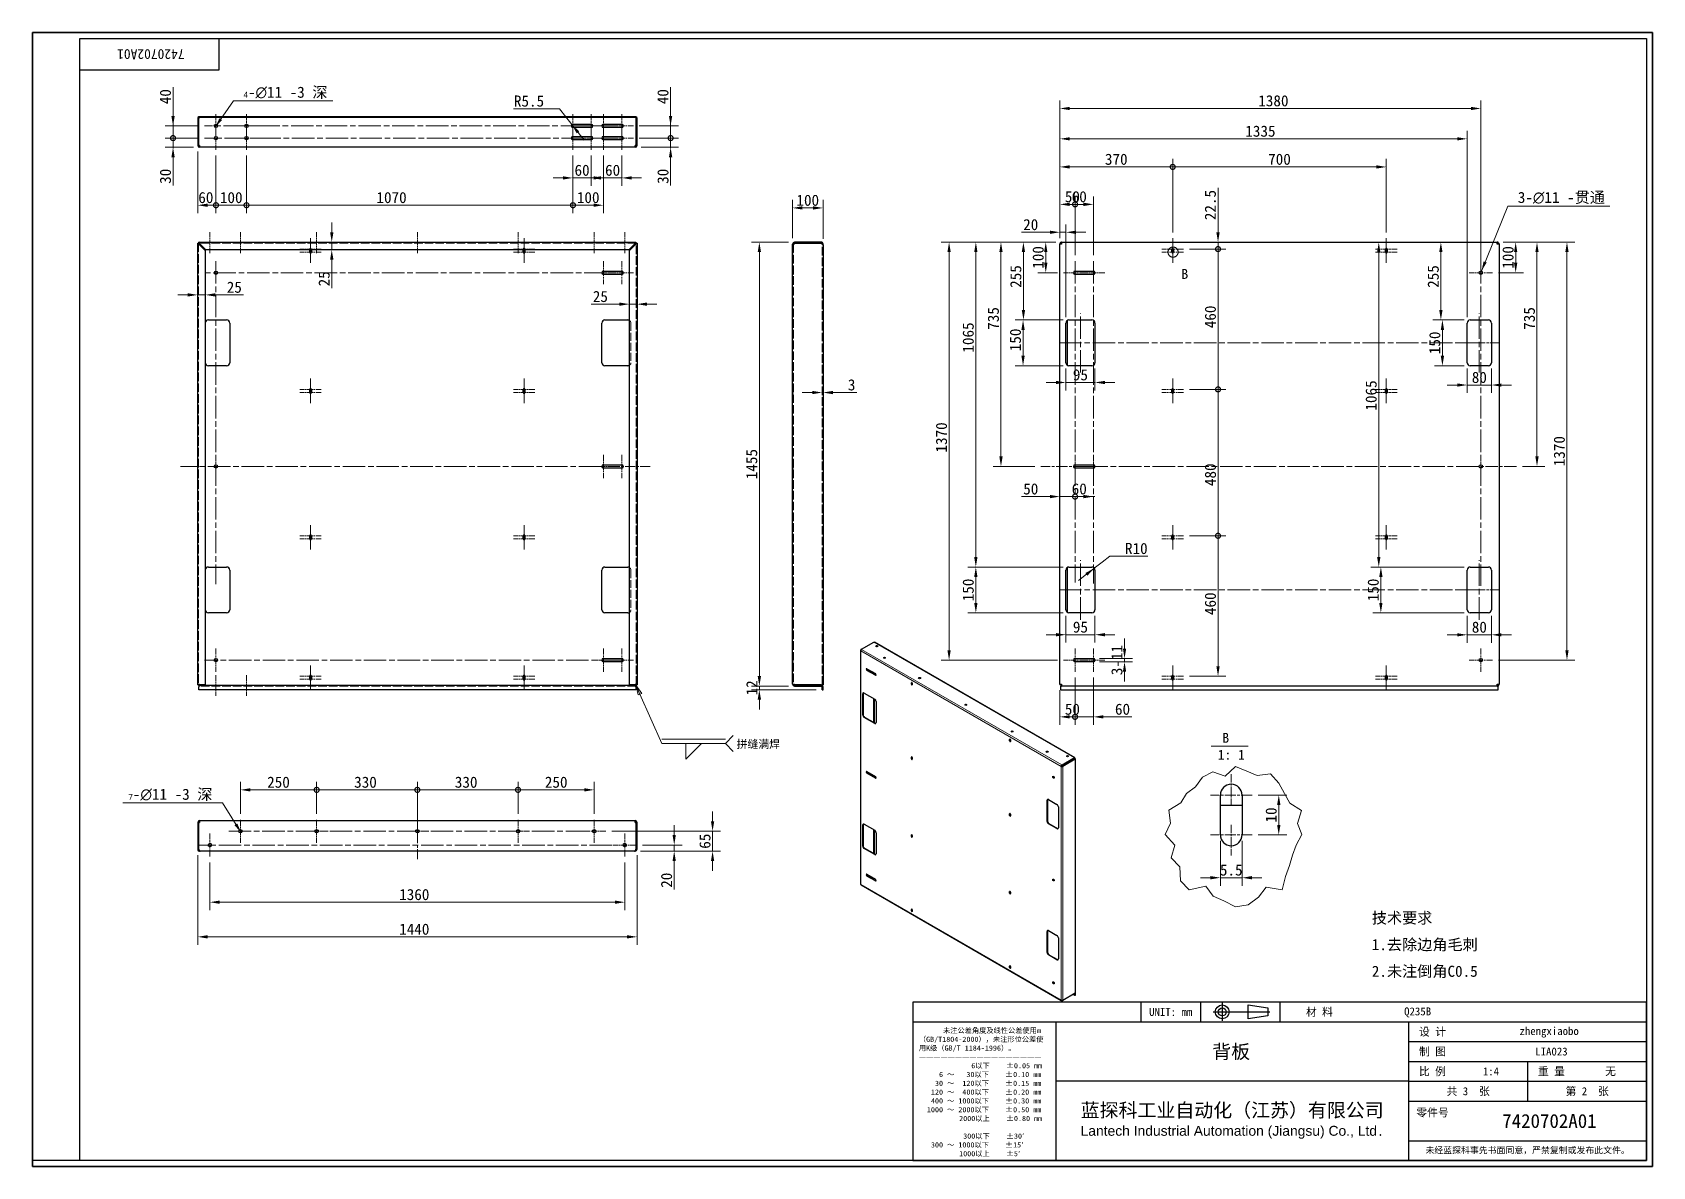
# Model space of a CAD drawing. Header units: millimetres. Extents: x 78 to 5389, y 71 to 3790.
import ezdxf
from ezdxf.enums import TextEntityAlignment as Align

# ---------------------------------------------------------------- set-up
doc = ezdxf.new("R2010")
doc.units = ezdxf.units.MM
doc.header["$LTSCALE"] = 13
for name, pattern in [('CHAIN', [0.3543, 0.2362, -0.0295, 0.0591, -0.0295]), ('DASH_DOUBLE_DOT', [0.2164, 0.1181, -0.0295, 0.0049, -0.0295, 0.0049, -0.0295]), ('DASHED', [0.2067, 0.1654, -0.0413])]:
    doc.linetypes.add(name, pattern=pattern)
for name, color, linetype, lineweight in [('1', 7, 'Continuous', 18), ('可见 (ISO)', 7, 'Continuous', 25), ('可见窄的 (ISO)', 7, 'Continuous', 18), ('图框 (ISO)', 7, 'Continuous', 35), ('标题 (ISO)', 7, 'Continuous', 25)]:
    doc.layers.add(name, color=color, linetype=linetype, lineweight=lineweight)
for name, color, linetype, lineweight, true_color in [('中心标记 (ISO)', 1, 'CHAIN', 18, 0xff0000), ('中心线 (ISO)', 1, 'CHAIN', 18, 0xff0000), ('尺寸 (ISO)', 7, 'Continuous', 18, 0x008000), ('局部视图边界 (ISO)', 7, 'DASH_DOUBLE_DOT', 18, 0x008000), ('折线 (ISO)', 7, 'Continuous', 18, 0x008000), ('符号 (ISO)', 7, 'Continuous', 18, 0x008000), ('隐藏 (ISO)', 5, 'DASHED', 18, 0x0000ff)]:
    doc.layers.add(name, color=color, linetype=linetype, lineweight=lineweight, true_color=true_color)
doc.styles.add('HZ_33', font='simfang.ttf')
doc.styles.add('文本样式164', font='SimSun.ttf')
doc.styles.add('文本样式165', font='SimSun.ttf')
doc.styles.add('文本样式74', font='SimSun.ttf')
doc.styles.add('最新国标', font='simfang.ttf')
doc.styles.add('注释文本 (ISO)', font='simfang.ttf')
doc.styles.add('添加1', font='simfang.ttf')
doc.dimstyles.new('默认 (GB)', dxfattribs={"dimscale": 13, "dimtxt": 2.8, "dimasz": 2.5, "dimexe": 2, "dimexo": 1.5, "dimgap": 0.5, "dimtad": 1, "dimtoh": 1, "dimdsep": 46, "dimtxsty": '最新国标', "dimcen": 0.09, "dimdle": 10, "dimclrd": 256, "dimclre": 256, "dimclrt": 256, "dimaunit": 1, "dimadec": 3, "dimazin": 2, "dimtfac": 0.535714, "dimtdec": 3, "dimtmove": 0, "dimatfit": 3, "dimfxl": 0, "dimtolj": 1, "dimlwd": -1, "dimlwe": -1, "dimarcsym": 0})
doc.dimstyles.new('默认 (GB)$7', dxfattribs={"dimscale": 13, "dimtxt": 2.8, "dimasz": 2.5, "dimexe": 2, "dimexo": 1.5, "dimgap": 0.5, "dimtad": 1, "dimtoh": 1, "dimdsep": 46, "dimtxsty": '最新国标', "dimcen": 0.09, "dimdle": 10, "dimclrd": 256, "dimclre": 256, "dimclrt": 256, "dimaunit": 1, "dimadec": 3, "dimazin": 2, "dimtfac": 0.535714, "dimtdec": 3, "dimtmove": 0, "dimatfit": 3, "dimfxl": 0, "dimtolj": 1, "dimlwd": -1, "dimlwe": -1, "dimarcsym": 0})

msp = doc.modelspace()

# ---------------------------------------------------------------- texts
at = {"layer": '符号 (ISO)'}
for s, insert, char_height, width, attachment_point, line_spacing_factor, style in [('\\fFangSong|b0|i0;{\\H36.4000;}\\fSegoe UI|b0|i0;{\\H19.5000;4}\\fFangSong|b0|i0;{\\H36.4000;-}\\fAIGDT|b0|i0;{\\H36.4000;n}\\fFangSong|b0|i0;{\\H36.4000;11 -3 深}', (769.8779, 3571.5436), 36.4000002, 304.037131, 7, 0.49, '最新国标'), ('3-\\fAIGDT|b0|i0;{\\H36.4000;n}\\fFangSong|b0|i0;{\\H36.4000;11 -贯通}', (4946.7902, 3226.3653), 36.4, 316.392327, 7, 0.49, '最新国标'), ('\\fFangSong|b0|i0;{\\H36.4000;}\\fSegoe UI|b0|i0;{\\H19.5000;7}\\fFangSong|b0|i0;{\\H36.4000;-}\\fAIGDT|b0|i0;{\\H36.4000;n}\\fFangSong|b0|i0;{\\H36.4000;11 -3 深}', (668.0425, 1270.1532), 36.4000002, 304.037131, 9, 0.49, '最新国标'), ('\\fFangSong|b0|i0;技术要求\\P\\fFangSong|b0|i0;1.去除边角毛刺\\P\\fFangSong|b0|i0;2.未注倒角C0.5\\P', (4468.1045, 797.0975), 36.4, 381.454964, 4, 1.441304, '添加1')]:
    msp.add_mtext(s, dxfattribs=dict(at, insert=insert, char_height=char_height, width=width, attachment_point=attachment_point, line_spacing_factor=line_spacing_factor, style=style))
at = {"layer": '符号 (ISO)', "char_height": 32.5, "attachment_point": 7, "style": 'HZ_33'}
for s, insert in [('B ', (3978.3507, 1460.8783)), (' 1: 1', (3941.2355, 1404.8462))]:
    msp.add_mtext(s, dxfattribs=dict(at, insert=insert))

# ---------------------------------------------------------------- blocks, each defined once
blk = doc.blocks.new('图框 最新国标')
at = {"layer": '图框 (ISO)'}
for p, q in [((6, 7), (6, 291.5)), ((6, 291.5), (414.5, 291.5)), ((414.5, 291.5), (414.5, 5.5)), ((6, 7), (6, 5.5)), ((6, 7), (6, 5.5)), ((414.5, 5.5), (6, 5.5))]:
    blk.add_line(p, q, dxfattribs=at)
at = {"layer": '图框 (ISO)', "color": 7, "linetype": 'Continuous', "lineweight": 25}
for p, q in [((18, 290), (413, 290)), ((18, 7), (18, 290)), ((18, 290), (413, 290)), ((53, 290), (53, 282)), ((413, 290), (413, 7)), ((413, 290), (413, 7)), ((53, 282), (18, 282)), ((413, 7), (6, 7)), ((413, 7), (18, 7))]:
    blk.add_line(p, q, dxfattribs=at)
at = {"layer": '图框 (ISO)', "style": '文本样式74'}
blk.add_attdef('零件代号_001', (44.37, 287.25), '', height=2.5, rotation=180, dxfattribs=at)
blk = doc.blocks.new('标题栏 副本 副本 最新国标')
at = {"layer": '标题 (ISO)'}
for p, q in [((381.98, -183.84), (196.98, -183.84)), ((196.98, -183.84), (196.98, -223.84)), ((254.48, -183.84), (254.48, -188.84)), ((269.48, -183.84), (269.48, -188.84)), ((281.48, -188.09), (281.48, -184.59)), ((281.48, -184.59), (286.48, -185.34)), ((286.48, -187.34), (281.48, -188.09)), ((286.48, -185.34), (286.48, -187.34)), ((289.48, -183.84), (289.48, -188.84)), ((381.98, -223.84), (381.98, -183.84)), ((383.48, -183.84), (383.48, -225.34)), ((196.98, -188.84), (381.98, -188.84)), ((232.98, -188.84), (232.98, -223.84)), ((321.98, -188.84), (321.98, -223.84)), ((321.98, -193.84), (381.98, -193.84)), ((321.98, -198.84), (381.98, -198.84)), ((351.98, -198.84), (351.98, -208.84)), ((321.98, -203.84), (232.98, -203.84)), ((321.98, -203.84), (381.98, -203.84)), ((321.98, -208.84), (381.98, -208.84)), ((321.98, -218.84), (381.98, -218.84)), ((196.98, -223.84), (381.98, -223.84)), ((383.48, -225.34), (196.98, -225.34))]:
    blk.add_line(p, q, dxfattribs=at)
at = {"layer": '标题 (ISO)', "linetype": 'CHAIN', "ltscale": 15.834605}
blk.add_line((272.73, -186.34), (286.98, -186.34), dxfattribs=at)
at = {"layer": '标题 (ISO)', "linetype": 'CHAIN', "ltscale": 5.000333}
blk.add_line((274.98, -184.09), (274.98, -188.59), dxfattribs=at)
at = {"layer": '标题 (ISO)'}
for radius in [1.75, 1]:
    blk.add_circle((274.98, -186.34), radius, dxfattribs=at)
at = {"layer": '1', "style": '文本样式164'}
for s, p in [('UNIT: mm', (261.98, -186.34)), ('材 料', (299.48, -186.34)), ('设 计', (327.98, -191.34)), ('制 图', (327.98, -196.34)), ('比 例', (327.98, -201.34)), ('重 量', (357.98, -201.34)), ('共 3  张', (336.98, -206.34)), ('第 2  张', (366.98, -206.34))]:
    blk.add_text(s, height=2, dxfattribs=at).set_placement(p, align=Align.MIDDLE_CENTER)
at = {"layer": '标题 (ISO)', "style": '注释文本 (ISO)'}
for s, insert, char_height, attachment_point, line_spacing_factor in [('\\fSimSun|b0|i0;{\\H1.3000;      未注公差角度及线性公差使用m\\P}\\fSimSun|b0|i0;{\\H1.3000;（GB/T1804-2000），未注形位公差使\\P}\\fSimSun|b0|i0;{\\H1.3000;用K级（GB/T 1184-1996）。\\P}\\fSimSun|b0|i0;{\\H1.3000;—————————————————\\P}\\fSimSun|b0|i0;{\\H1.3000;             6以下    ±0.05 mm\\P}\\fSimSun|b0|i0;{\\H1.3000;     6 ～   30以下    ±0.10 mm\\P}\\fSimSun|b0|i0;{\\H1.3000;    30 ～  120以下    ±0.15 mm\\P}\\fSimSun|b0|i0;{\\H1.3000;   120 ～  400以下    ±0.20 mm\\P}\\fSimSun|b0|i0;{\\H1.3000;   400 ～ 1000以下    ±0.30 mm\\P}\\fSimSun|b0|i0;{\\H1.3000;  1000 ～ 2000以下    ±0.50 mm\\P}\\fSimSun|b0|i0;{\\H1.3000;          2000以上    ±0.80 mm\\P}\\fSimSun|b0|i0;{\\H1.3000;\\P}\\fSimSun|b0|i0;{\\H1.3000;           300以下    ±30′\\P}\\fSimSun|b0|i0;{\\H1.3000;   300 ～ 1000以下    ±15′\\P}\\fSimSun|b0|i0;{\\H1.3000;          1000以上    ±5′}', (198.48, -206.63), 1.3, 4, 1.023913), ('{\\fMicrosoft YaHei|b0|i0|c134|p34;\\H1.75x;蓝探科工业自动化（江苏）有限公司\\P\\fArial|b0|i0|c0|p34;\\H0.71429x;Lantech Industrial Automation (Jiangsu) Co., Ltd\\fFangSong|b0|i0|c134|p49;.\\H1.15195x; }', (277.48, -213.84), 2, 5, 0.978695)]:
    blk.add_mtext(s, dxfattribs=dict(at, insert=insert, char_height=char_height, attachment_point=attachment_point, line_spacing_factor=line_spacing_factor))
at = {"layer": '标题 (ISO)', "attachment_point": 5, "style": '注释文本 (ISO)'}
for s, insert, char_height in [('\\fFangSong|b0|i0;LIA023', (357.98, -196.34), 2), ('\\fFangSong|b0|i0;零件号', (327.98, -211.84), 2), ('\\fSimSun|b0|i0;{\\H1.6000;未经蓝探科事先书面同意，严禁复制或发布此文件。}', (351.98, -221.34), 1.6)]:
    blk.add_mtext(s, dxfattribs=dict(at, insert=insert, char_height=char_height))
at = {"layer": '标题 (ISO)'}
for tag, p, height, style in [('材料_001', (320.84, -187.21), 2, '注释文本 (ISO)'), ('设计人_001', (349.92, -192.16), 2, '注释文本 (ISO)'), ('库存编号_001', (272.46, -198.11), 3.5, '文本样式165'), ('视图比例_001', (340.69, -202.33), 2, '注释文本 (ISO)'), ('质量\\P3;_001', (371.53, -202.3), 2, '注释文本 (ISO)'), ('零件代号_001', (345.57, -215.59), 3.5, '文本样式165')]:
    blk.add_attdef(tag, p, '', height=height, dxfattribs=dict(at, style=style))
blk = doc.blocks.new('*D5')
at = {"layer": 'Defpoints', "color": 0, "transparency": 16777216}
for p in [(2575.4, 3101.8), (2460.7, 1646.8), (2575.4, 1646.8)]:
    blk.add_point(p, dxfattribs=at)
at = {"layer": '尺寸 (ISO)', "color": 116, "true_color": 0x00803f, "transparency": 16777216}
for p, q in [((2555.9, 3101.8), (2434.7, 3101.8)), ((2460.7, 3069.3), (2460.7, 1679.3)), ((2555.9, 1646.8), (2434.7, 1646.8))]:
    blk.add_line(p, q, dxfattribs=at)
for points in [[(2455.3, 3069.3), (2466.2, 3069.3), (2460.7, 3101.8)], [(2455.3, 1679.3), (2466.2, 1679.3), (2460.7, 1646.8)]]:
    blk.add_solid(points, dxfattribs=at)
at = {"layer": '尺寸 (ISO)', "transparency": 16777216, "insert": (2435.8, 2374.3), "char_height": 36.4, "attachment_point": 5, "rotation": 90, "style": '最新国标'}
blk.add_mtext('\\A1;1455', dxfattribs=at)
blk = doc.blocks.new('*D6')
at = {"layer": 'Defpoints', "color": 0, "transparency": 16777216}
for p in [(2575.4, 1646.8), (2460.7, 1634.8), (2666.4, 1634.8)]:
    blk.add_point(p, dxfattribs=at)
at = {"layer": '尺寸 (ISO)', "color": 116, "true_color": 0x00803f, "transparency": 16777216}
for p, q in [((2460.7, 1679.3), (2460.7, 1711.8)), ((2555.9, 1646.8), (2434.7, 1646.8)), ((2460.7, 1646.8), (2460.7, 1634.8)), ((2646.9, 1634.8), (2434.7, 1634.8)), ((2460.7, 1602.3), (2460.7, 1569.8))]:
    blk.add_line(p, q, dxfattribs=at)
for points in [[(2455.3, 1679.3), (2466.2, 1679.3), (2460.7, 1646.8)], [(2455.3, 1602.3), (2466.2, 1602.3), (2460.7, 1634.8)]]:
    blk.add_solid(points, dxfattribs=at)
at = {"layer": '尺寸 (ISO)', "transparency": 16777216, "insert": (2436, 1640.8), "char_height": 36.4, "attachment_point": 5, "rotation": 90, "style": '最新国标'}
blk.add_mtext('\\A1;12', dxfattribs=at)
blk = doc.blocks.new('*D7')
at = {"layer": 'Defpoints', "color": 0, "transparency": 16777216}
for p in [(2669.4, 3214.1), (2569.4, 3095.8), (2669.4, 3093.6)]:
    blk.add_point(p, dxfattribs=at)
at = {"layer": '尺寸 (ISO)', "color": 116, "true_color": 0x00803f, "transparency": 16777216}
for p, q in [((2569.4, 3115.3), (2569.4, 3240.1)), ((2669.4, 3113.1), (2669.4, 3240.1)), ((2601.9, 3214.1), (2636.9, 3214.1))]:
    blk.add_line(p, q, dxfattribs=at)
for points in [[(2601.9, 3219.5), (2601.9, 3208.7), (2569.4, 3214.1)], [(2636.9, 3219.5), (2636.9, 3208.7), (2669.4, 3214.1)]]:
    blk.add_solid(points, dxfattribs=at)
at = {"layer": '尺寸 (ISO)', "transparency": 16777216, "insert": (2619.4, 3239), "char_height": 36.4, "attachment_point": 5, "style": '最新国标'}
blk.add_mtext('\\A1;100', dxfattribs=at)
blk = doc.blocks.new('*D8')
at = {"layer": 'Defpoints', "color": 0, "transparency": 16777216}
for p in [(619.7, 1111.7), (2059.7, 1111.7), (2059.7, 824.6)]:
    blk.add_point(p, dxfattribs=at)
at = {"layer": '尺寸 (ISO)', "color": 116, "true_color": 0x00803f, "transparency": 16777216}
for p, q in [((619.7, 1092.2), (619.7, 798.6)), ((2059.7, 1092.2), (2059.7, 798.6)), ((652.2, 824.6), (2027.2, 824.6))]:
    blk.add_line(p, q, dxfattribs=at)
for points in [[(652.2, 830.1), (652.2, 819.2), (619.7, 824.6)], [(2027.2, 830.1), (2027.2, 819.2), (2059.7, 824.6)]]:
    blk.add_solid(points, dxfattribs=at)
at = {"layer": '尺寸 (ISO)', "transparency": 16777216, "insert": (1329.7, 849.6), "char_height": 36.4, "attachment_point": 5, "style": '最新国标'}
blk.add_mtext('\\A1;1440', dxfattribs=at)
blk = doc.blocks.new('*D9')
at = {"layer": 'Defpoints', "color": 0, "transparency": 16777216}
for p in [(659.7, 1087.7), (2019.7, 1087.7), (2019.7, 938.2)]:
    blk.add_point(p, dxfattribs=at)
at = {"layer": '尺寸 (ISO)', "color": 116, "true_color": 0x00803f, "transparency": 16777216}
for p, q in [((659.7, 1068.2), (659.7, 912.2)), ((2019.7, 1068.2), (2019.7, 912.2)), ((692.2, 938.2), (1987.2, 938.2))]:
    blk.add_line(p, q, dxfattribs=at)
for points in [[(692.2, 943.6), (692.2, 932.8), (659.7, 938.2)], [(1987.2, 943.6), (1987.2, 932.8), (2019.7, 938.2)]]:
    blk.add_solid(points, dxfattribs=at)
at = {"layer": '尺寸 (ISO)', "transparency": 16777216, "insert": (1329.7, 963.1), "char_height": 36.4, "attachment_point": 5, "style": '最新国标'}
blk.add_mtext('\\A1;1360', dxfattribs=at)
blk = doc.blocks.new('_DotSmall')
at = {"color": 0, "linetype": 'ByBlock', "const_width": 0.5}
blk.add_lwpolyline([(-0.0625, 0, 1), (0.0625, 0, 1)], format="xyb", close=True, dxfattribs=at)
blk = doc.blocks.new('*D10')
at = {"layer": 'Defpoints', "color": 0, "transparency": 16777216}
for p in [(1009.7, 1306.5), (759.7, 1208.7), (1009.7, 1208.7)]:
    blk.add_point(p, dxfattribs=at)
at = {"layer": '尺寸 (ISO)', "color": 116, "true_color": 0x00803f, "transparency": 16777216}
for p, q in [((759.7, 1228.2), (759.7, 1332.5)), ((1009.7, 1228.2), (1009.7, 1332.5)), ((792.2, 1306.5), (1009.7, 1306.5))]:
    blk.add_line(p, q, dxfattribs=at)
blk.add_solid([(792.2, 1311.9), (792.2, 1301.1), (759.7, 1306.5)], dxfattribs=at)
at = {"layer": '尺寸 (ISO)', "color": 116, "true_color": 0x00803f, "transparency": 16777216, "xscale": 32.5, "yscale": 32.5, "zscale": 32.5}
blk.add_blockref('_DotSmall', (1009.7, 1306.5), dxfattribs=at)
at = {"layer": '尺寸 (ISO)', "transparency": 16777216, "insert": (884.6, 1331.4), "char_height": 36.4, "attachment_point": 5, "style": '最新国标'}
blk.add_mtext('\\A1;250', dxfattribs=at)
blk = doc.blocks.new('*D12')
at = {"layer": 'Defpoints', "color": 0, "transparency": 16777216}
for p in [(1339.7, 1306.5), (1009.7, 1208.7), (1339.7, 1208.7)]:
    blk.add_point(p, dxfattribs=at)
at = {"layer": '尺寸 (ISO)', "color": 116, "true_color": 0x00803f, "transparency": 16777216}
for p, q in [((1009.7, 1228.2), (1009.7, 1332.5)), ((1339.7, 1228.2), (1339.7, 1332.5)), ((1009.7, 1306.5), (1339.7, 1306.5))]:
    blk.add_line(p, q, dxfattribs=at)
at = {"layer": '尺寸 (ISO)', "color": 116, "true_color": 0x00803f, "transparency": 16777216, "xscale": 32.5, "yscale": 32.5, "zscale": 32.5, "rotation": 180}
blk.add_blockref('_DotSmall', (1009.7, 1306.5), dxfattribs=at)
at = {"layer": '尺寸 (ISO)', "color": 116, "true_color": 0x00803f, "transparency": 16777216, "xscale": 32.5, "yscale": 32.5, "zscale": 32.5}
blk.add_blockref('_DotSmall', (1339.7, 1306.5), dxfattribs=at)
at = {"layer": '尺寸 (ISO)', "transparency": 16777216, "insert": (1169.7, 1331.4), "char_height": 36.4, "attachment_point": 5, "style": '最新国标'}
blk.add_mtext('\\A1;330', dxfattribs=at)
blk = doc.blocks.new('*D13')
at = {"layer": 'Defpoints', "color": 0, "transparency": 16777216}
for p in [(1669.7, 1306.5), (1339.7, 1208.7), (1669.7, 1208.7)]:
    blk.add_point(p, dxfattribs=at)
at = {"layer": '尺寸 (ISO)', "color": 116, "true_color": 0x00803f, "transparency": 16777216}
for p, q in [((1339.7, 1228.2), (1339.7, 1332.5)), ((1669.7, 1228.2), (1669.7, 1332.5)), ((1339.7, 1306.5), (1669.7, 1306.5))]:
    blk.add_line(p, q, dxfattribs=at)
at = {"layer": '尺寸 (ISO)', "color": 116, "true_color": 0x00803f, "transparency": 16777216, "xscale": 32.5, "yscale": 32.5, "zscale": 32.5, "rotation": 180}
blk.add_blockref('_DotSmall', (1339.7, 1306.5), dxfattribs=at)
at = {"layer": '尺寸 (ISO)', "color": 116, "true_color": 0x00803f, "transparency": 16777216, "xscale": 32.5, "yscale": 32.5, "zscale": 32.5}
blk.add_blockref('_DotSmall', (1669.7, 1306.5), dxfattribs=at)
at = {"layer": '尺寸 (ISO)', "transparency": 16777216, "insert": (1499.7, 1331.4), "char_height": 36.4, "attachment_point": 5, "style": '最新国标'}
blk.add_mtext('\\A1;330', dxfattribs=at)
blk = doc.blocks.new('*D14')
at = {"layer": 'Defpoints', "color": 0, "transparency": 16777216}
for p in [(1919.7, 1306.5), (1669.7, 1208.7), (1919.7, 1208.7)]:
    blk.add_point(p, dxfattribs=at)
at = {"layer": '尺寸 (ISO)', "color": 116, "true_color": 0x00803f, "transparency": 16777216}
for p, q in [((1669.7, 1228.2), (1669.7, 1332.5)), ((1919.7, 1228.2), (1919.7, 1332.5)), ((1669.7, 1306.5), (1887.2, 1306.5))]:
    blk.add_line(p, q, dxfattribs=at)
blk.add_solid([(1887.2, 1311.9), (1887.2, 1301.1), (1919.7, 1306.5)], dxfattribs=at)
at = {"layer": '尺寸 (ISO)', "color": 116, "true_color": 0x00803f, "transparency": 16777216, "xscale": 32.5, "yscale": 32.5, "zscale": 32.5, "rotation": 180}
blk.add_blockref('_DotSmall', (1669.7, 1306.5), dxfattribs=at)
at = {"layer": '尺寸 (ISO)', "transparency": 16777216, "insert": (1794.8, 1331.4), "char_height": 36.4, "attachment_point": 5, "style": '最新国标'}
blk.add_mtext('\\A1;250', dxfattribs=at)
blk = doc.blocks.new('*D15')
at = {"layer": 'Defpoints', "color": 0, "transparency": 16777216}
for p in [(2057.7, 1125.7), (2051.6, 1105.7), (2181.6, 1105.7)]:
    blk.add_point(p, dxfattribs=at)
at = {"layer": '尺寸 (ISO)', "color": 116, "true_color": 0x00803f, "transparency": 16777216}
for p, q in [((2181.6, 1158.2), (2181.6, 1190.7)), ((2077.2, 1125.7), (2207.6, 1125.7)), ((2181.6, 1125.7), (2181.6, 1105.7)), ((2071.1, 1105.7), (2207.6, 1105.7)), ((2181.6, 1073.2), (2181.6, 979.9))]:
    blk.add_line(p, q, dxfattribs=at)
for points in [[(2176.2, 1158.2), (2187, 1158.2), (2181.6, 1125.7)], [(2176.2, 1073.2), (2187, 1073.2), (2181.6, 1105.7)]]:
    blk.add_solid(points, dxfattribs=at)
at = {"layer": '尺寸 (ISO)', "transparency": 16777216, "insert": (2156.7, 1010.3), "char_height": 36.4, "attachment_point": 5, "rotation": 90, "style": '最新国标'}
blk.add_mtext('\\A1;20', dxfattribs=at)
blk = doc.blocks.new('*D16')
at = {"layer": 'Defpoints', "color": 0, "transparency": 16777216}
for p in [(1957.7, 1170.7), (2051.6, 1105.7), (2307.4, 1105.7)]:
    blk.add_point(p, dxfattribs=at)
at = {"layer": '尺寸 (ISO)', "color": 116, "true_color": 0x00803f, "transparency": 16777216}
for p, q in [((2307.4, 1203.2), (2307.4, 1235.7)), ((1977.2, 1170.7), (2333.4, 1170.7)), ((2307.4, 1170.7), (2307.4, 1105.7)), ((2071.1, 1105.7), (2333.4, 1105.7)), ((2307.4, 1073.2), (2307.4, 1040.7))]:
    blk.add_line(p, q, dxfattribs=at)
for points in [[(2302, 1203.2), (2312.8, 1203.2), (2307.4, 1170.7)], [(2302, 1073.2), (2312.8, 1073.2), (2307.4, 1105.7)]]:
    blk.add_solid(points, dxfattribs=at)
at = {"layer": '尺寸 (ISO)', "transparency": 16777216, "insert": (2282.5, 1138.2), "char_height": 36.4, "attachment_point": 5, "rotation": 90, "style": '最新国标'}
blk.add_mtext('\\A1;65', dxfattribs=at)
blk = doc.blocks.new('*D17')
at = {"layer": 'Defpoints', "color": 0, "transparency": 16777216}
for p in [(539, 3443), (625.7, 3413), (641.7, 3443)]:
    blk.add_point(p, dxfattribs=at)
at = {"layer": '尺寸 (ISO)', "color": 116, "true_color": 0x00803f, "transparency": 16777216}
for p, q in [((539, 3443), (539, 3508)), ((622.2, 3443), (513, 3443)), ((606.2, 3413), (513, 3413)), ((539, 3443), (539, 3413)), ((539, 3380.5), (539, 3287.6))]:
    blk.add_line(p, q, dxfattribs=at)
blk.add_solid([(533.6, 3380.5), (544.4, 3380.5), (539, 3413)], dxfattribs=at)
at = {"layer": '尺寸 (ISO)', "color": 116, "true_color": 0x00803f, "transparency": 16777216, "xscale": 32.5, "yscale": 32.5, "zscale": 32.5, "rotation": 270}
blk.add_blockref('_DotSmall', (539, 3443), dxfattribs=at)
at = {"layer": '尺寸 (ISO)', "transparency": 16777216, "insert": (514.1, 3317.8), "char_height": 36.4, "attachment_point": 5, "rotation": 90, "style": '最新国标'}
blk.add_mtext('\\A1;30', dxfattribs=at)
blk = doc.blocks.new('*D18')
at = {"layer": 'Defpoints', "color": 0, "transparency": 16777216}
for p in [(539, 3483), (641.7, 3483), (641.7, 3443)]:
    blk.add_point(p, dxfattribs=at)
at = {"layer": '尺寸 (ISO)', "color": 116, "true_color": 0x00803f, "transparency": 16777216}
for p, q in [((539, 3515.5), (539, 3609.7)), ((622.2, 3483), (513, 3483)), ((539, 3443), (539, 3483)), ((622.2, 3443), (513, 3443)), ((539, 3443), (539, 3410.5))]:
    blk.add_line(p, q, dxfattribs=at)
blk.add_solid([(533.6, 3515.5), (544.4, 3515.5), (539, 3483)], dxfattribs=at)
at = {"layer": '尺寸 (ISO)', "color": 116, "true_color": 0x00803f, "transparency": 16777216, "xscale": 32.5, "yscale": 32.5, "zscale": 32.5, "rotation": 90}
blk.add_blockref('_DotSmall', (539, 3443), dxfattribs=at)
at = {"layer": '尺寸 (ISO)', "transparency": 16777216, "insert": (514.1, 3578.8), "char_height": 36.4, "attachment_point": 5, "rotation": 90, "style": '最新国标'}
blk.add_mtext('\\A1;40', dxfattribs=at)
blk = doc.blocks.new('*D19')
at = {"layer": 'Defpoints', "color": 0, "transparency": 16777216}
for p in [(2047.7, 3483), (2169.8, 3483), (2047.7, 3443)]:
    blk.add_point(p, dxfattribs=at)
at = {"layer": '尺寸 (ISO)', "color": 116, "true_color": 0x00803f, "transparency": 16777216}
for p, q in [((2169.8, 3515.5), (2169.8, 3609.7)), ((2067.2, 3483), (2195.8, 3483)), ((2169.8, 3443), (2169.8, 3483)), ((2067.2, 3443), (2195.8, 3443)), ((2169.8, 3443), (2169.8, 3410.5))]:
    blk.add_line(p, q, dxfattribs=at)
blk.add_solid([(2164.4, 3515.5), (2175.2, 3515.5), (2169.8, 3483)], dxfattribs=at)
at = {"layer": '尺寸 (ISO)', "color": 116, "true_color": 0x00803f, "transparency": 16777216, "xscale": 32.5, "yscale": 32.5, "zscale": 32.5, "rotation": 90}
blk.add_blockref('_DotSmall', (2169.8, 3443), dxfattribs=at)
at = {"layer": '尺寸 (ISO)', "transparency": 16777216, "insert": (2144.9, 3578.8), "char_height": 36.4, "attachment_point": 5, "rotation": 90, "style": '最新国标'}
blk.add_mtext('\\A1;40', dxfattribs=at)
blk = doc.blocks.new('*D20')
at = {"layer": 'Defpoints', "color": 0, "transparency": 16777216}
for p in [(2047.7, 3443), (2053.7, 3413), (2169.8, 3443)]:
    blk.add_point(p, dxfattribs=at)
at = {"layer": '尺寸 (ISO)', "color": 116, "true_color": 0x00803f, "transparency": 16777216}
for p, q in [((2169.8, 3443), (2169.8, 3508)), ((2067.2, 3443), (2195.8, 3443)), ((2073.2, 3413), (2195.8, 3413)), ((2169.8, 3443), (2169.8, 3413)), ((2169.8, 3380.5), (2169.8, 3287.6))]:
    blk.add_line(p, q, dxfattribs=at)
blk.add_solid([(2164.4, 3380.5), (2175.2, 3380.5), (2169.8, 3413)], dxfattribs=at)
at = {"layer": '尺寸 (ISO)', "color": 116, "true_color": 0x00803f, "transparency": 16777216, "xscale": 32.5, "yscale": 32.5, "zscale": 32.5, "rotation": 270}
blk.add_blockref('_DotSmall', (2169.8, 3443), dxfattribs=at)
at = {"layer": '尺寸 (ISO)', "transparency": 16777216, "insert": (2144.9, 3317.8), "char_height": 36.4, "attachment_point": 5, "rotation": 90, "style": '最新国标'}
blk.add_mtext('\\A1;30', dxfattribs=at)
blk = doc.blocks.new('*D21')
at = {"layer": 'Defpoints', "color": 0, "transparency": 16777216}
for p in [(1846.3, 3487.3), (1849.7, 3483)]:
    blk.add_point(p, dxfattribs=at)
at = {"layer": '尺寸 (ISO)', "color": 116, "true_color": 0x00803f, "transparency": 16777216}
for p, q in [((1655, 3539.2), (1805.7, 3539.2)), ((1805.7, 3539.2), (1826.3, 3512.9)), ((1846.3, 3487.3), (1826.3, 3512.9)), ((1849.7, 3483), (1846.3, 3487.3)), ((1866.3, 3461.7), (1886.4, 3436.1))]:
    blk.add_line(p, q, dxfattribs=at)
blk.add_solid([(1870.6, 3465.1), (1862.1, 3458.4), (1846.3, 3487.3)], dxfattribs=at)
at = {"layer": '尺寸 (ISO)', "transparency": 16777216, "insert": (1705.7, 3564.2), "char_height": 36.4, "attachment_point": 5, "style": '最新国标'}
blk.add_mtext('\\A1;R5.5', dxfattribs=at)
blk = doc.blocks.new('*D22')
at = {"layer": 'Defpoints', "color": 0, "transparency": 16777216}
for p in [(1059.2, 3101.8), (1078.7, 3101.8), (1077.6, 3076.8)]:
    blk.add_point(p, dxfattribs=at)
at = {"layer": '尺寸 (ISO)', "color": 116, "true_color": 0x00803f, "transparency": 16777216}
for p, q in [((1059.2, 3134.3), (1059.2, 3166.8)), ((1059.2, 3101.8), (1059.2, 3076.8)), ((1059.2, 3044.3), (1059.2, 2951.6))]:
    blk.add_line(p, q, dxfattribs=at)
for points in [[(1053.8, 3134.3), (1064.7, 3134.3), (1059.2, 3101.8)], [(1053.8, 3044.3), (1064.7, 3044.3), (1059.2, 3076.8)]]:
    blk.add_solid(points, dxfattribs=at)
at = {"layer": '尺寸 (ISO)', "transparency": 16777216, "insert": (1034.3, 2981.7), "char_height": 36.4, "attachment_point": 5, "rotation": 90, "style": '最新国标'}
blk.add_mtext('\\A1;25', dxfattribs=at)
blk = doc.blocks.new('*D23')
at = {"layer": 'Defpoints', "color": 0, "transparency": 16777216}
for p in [(644.7, 2929.1), (619.7, 2823.9), (644.7, 2833.3)]:
    blk.add_point(p, dxfattribs=at)
at = {"layer": '尺寸 (ISO)', "color": 116, "true_color": 0x00803f, "transparency": 16777216}
for p, q in [((587.2, 2929.1), (554.7, 2929.1)), ((619.7, 2929.1), (644.7, 2929.1)), ((677.2, 2929.1), (769.9, 2929.1))]:
    blk.add_line(p, q, dxfattribs=at)
for points in [[(587.2, 2934.5), (587.2, 2923.6), (619.7, 2929.1)], [(677.2, 2934.5), (677.2, 2923.6), (644.7, 2929.1)]]:
    blk.add_solid(points, dxfattribs=at)
at = {"layer": '尺寸 (ISO)', "transparency": 16777216, "insert": (739.8, 2954), "char_height": 36.4, "attachment_point": 5, "style": '最新国标'}
blk.add_mtext('\\A1;25', dxfattribs=at)
blk = doc.blocks.new('*D24')
at = {"layer": 'Defpoints', "color": 0, "transparency": 16777216}
for p in [(2059.7, 2898.7), (2034.7, 2832.2), (2059.7, 2822.9)]:
    blk.add_point(p, dxfattribs=at)
at = {"layer": '尺寸 (ISO)', "color": 116, "true_color": 0x00803f, "transparency": 16777216}
for p, q in [((2002.2, 2898.7), (1909.5, 2898.7)), ((2059.7, 2898.7), (2034.7, 2898.7)), ((2092.2, 2898.7), (2124.7, 2898.7))]:
    blk.add_line(p, q, dxfattribs=at)
for points in [[(2002.2, 2904.1), (2002.2, 2893.3), (2034.7, 2898.7)], [(2092.2, 2904.1), (2092.2, 2893.3), (2059.7, 2898.7)]]:
    blk.add_solid(points, dxfattribs=at)
at = {"layer": '尺寸 (ISO)', "transparency": 16777216, "insert": (1939.6, 2923.6), "char_height": 36.4, "attachment_point": 5, "style": '最新国标'}
blk.add_mtext('\\A1;25', dxfattribs=at)
blk = doc.blocks.new('*D25')
at = {"layer": 'Defpoints', "color": 0, "transparency": 16777216}
for p in [(3451.6, 3101.8), (3399.5, 3001.8), (3457.6, 3001.8)]:
    blk.add_point(p, dxfattribs=at)
at = {"layer": '尺寸 (ISO)', "color": 116, "true_color": 0x00803f, "transparency": 16777216}
for p, q in [((3432.1, 3101.8), (3373.5, 3101.8)), ((3399.5, 3069.3), (3399.5, 3034.3)), ((3438.1, 3001.8), (3373.5, 3001.8))]:
    blk.add_line(p, q, dxfattribs=at)
for points in [[(3394.1, 3069.3), (3404.9, 3069.3), (3399.5, 3101.8)], [(3394.1, 3034.3), (3404.9, 3034.3), (3399.5, 3001.8)]]:
    blk.add_solid(points, dxfattribs=at)
at = {"layer": '尺寸 (ISO)', "transparency": 16777216, "insert": (3374.6, 3051.8), "char_height": 36.4, "attachment_point": 5, "rotation": 90, "style": '最新国标'}
blk.add_mtext('\\A1;100', dxfattribs=at)
blk = doc.blocks.new('*D26')
at = {"layer": 'Defpoints', "color": 0, "transparency": 16777216}
for p in [(3451.6, 3101.8), (3326.3, 2846.8), (3475.6, 2846.8)]:
    blk.add_point(p, dxfattribs=at)
at = {"layer": '尺寸 (ISO)', "color": 116, "true_color": 0x00803f, "transparency": 16777216}
for p, q in [((3432.1, 3101.8), (3300.3, 3101.8)), ((3326.3, 3069.3), (3326.3, 2879.3)), ((3456.1, 2846.8), (3300.3, 2846.8))]:
    blk.add_line(p, q, dxfattribs=at)
for points in [[(3320.9, 3069.3), (3331.7, 3069.3), (3326.3, 3101.8)], [(3320.9, 2879.3), (3331.7, 2879.3), (3326.3, 2846.8)]]:
    blk.add_solid(points, dxfattribs=at)
at = {"layer": '尺寸 (ISO)', "transparency": 16777216, "insert": (3301.4, 2989.3), "char_height": 36.4, "attachment_point": 5, "rotation": 90, "style": '最新国标'}
blk.add_mtext('\\A1;255', dxfattribs=at)
blk = doc.blocks.new('*D27')
at = {"layer": 'Defpoints', "color": 0, "transparency": 16777216}
for p in [(3451.6, 3101.8), (3252.7, 2366.8), (3383.6, 2366.8)]:
    blk.add_point(p, dxfattribs=at)
at = {"layer": '尺寸 (ISO)', "color": 116, "true_color": 0x00803f, "transparency": 16777216}
for p, q in [((3432.1, 3101.8), (3226.7, 3101.8)), ((3252.7, 3069.3), (3252.7, 2399.3)), ((3364.1, 2366.8), (3226.7, 2366.8))]:
    blk.add_line(p, q, dxfattribs=at)
for points in [[(3247.3, 3069.3), (3258.1, 3069.3), (3252.7, 3101.8)], [(3247.3, 2399.3), (3258.1, 2399.3), (3252.7, 2366.8)]]:
    blk.add_solid(points, dxfattribs=at)
at = {"layer": '尺寸 (ISO)', "transparency": 16777216, "insert": (3227.8, 2851.8), "char_height": 36.4, "attachment_point": 5, "rotation": 90, "style": '最新国标'}
blk.add_mtext('\\A1;735', dxfattribs=at)
blk = doc.blocks.new('*D28')
at = {"layer": 'Defpoints', "color": 0, "transparency": 16777216}
for p in [(3475.6, 2846.8), (3325, 2696.8), (3475.6, 2696.8)]:
    blk.add_point(p, dxfattribs=at)
at = {"layer": '尺寸 (ISO)', "color": 116, "true_color": 0x00803f, "transparency": 16777216}
for p, q in [((3456.1, 2846.8), (3299, 2846.8)), ((3325, 2814.3), (3325, 2729.3)), ((3456.1, 2696.8), (3299, 2696.8))]:
    blk.add_line(p, q, dxfattribs=at)
for points in [[(3319.6, 2814.3), (3330.4, 2814.3), (3325, 2846.8)], [(3319.6, 2729.3), (3330.4, 2729.3), (3325, 2696.8)]]:
    blk.add_solid(points, dxfattribs=at)
at = {"layer": '尺寸 (ISO)', "transparency": 16777216, "insert": (3300.1, 2781.5), "char_height": 36.4, "attachment_point": 5, "rotation": 90, "style": '最新国标'}
blk.add_mtext('\\A1;150', dxfattribs=at)
blk = doc.blocks.new('*D29')
at = {"layer": 'Defpoints', "color": 0, "transparency": 16777216}
for p in [(3465.6, 2706.8), (3560.6, 2706.8), (3560.6, 2641.9)]:
    blk.add_point(p, dxfattribs=at)
at = {"layer": '尺寸 (ISO)', "color": 116, "true_color": 0x00803f, "transparency": 16777216}
for p, q in [((3465.6, 2687.3), (3465.6, 2615.9)), ((3560.6, 2687.3), (3560.6, 2615.9)), ((3433.1, 2641.9), (3400.6, 2641.9)), ((3465.6, 2641.9), (3498.1, 2641.9)), ((3498.1, 2641.9), (3528.1, 2641.9)), ((3560.6, 2641.9), (3528.1, 2641.9)), ((3593.1, 2641.9), (3625.6, 2641.9))]:
    blk.add_line(p, q, dxfattribs=at)
for points in [[(3433.1, 2647.3), (3433.1, 2636.5), (3465.6, 2641.9)], [(3593.1, 2647.3), (3593.1, 2636.5), (3560.6, 2641.9)]]:
    blk.add_solid(points, dxfattribs=at)
at = {"layer": '尺寸 (ISO)', "transparency": 16777216, "insert": (3513.1, 2666.8), "char_height": 36.4, "attachment_point": 5, "style": '最新国标'}
blk.add_mtext('\\A1;95', dxfattribs=at)
blk = doc.blocks.new('*D30')
at = {"layer": 'Defpoints', "color": 0, "transparency": 16777216}
for p in [(3445.6, 3134.3), (3445.6, 3095.8), (3465.6, 2836.8)]:
    blk.add_point(p, dxfattribs=at)
at = {"layer": '尺寸 (ISO)', "color": 116, "true_color": 0x00803f, "transparency": 16777216}
for p, q in [((3413.1, 3134.3), (3319.7, 3134.3)), ((3445.6, 3115.3), (3445.6, 3160.3)), ((3465.6, 3134.3), (3445.6, 3134.3)), ((3465.6, 2856.3), (3465.6, 3160.3)), ((3498.1, 3134.3), (3530.6, 3134.3))]:
    blk.add_line(p, q, dxfattribs=at)
for points in [[(3413.1, 3139.7), (3413.1, 3128.9), (3445.6, 3134.3)], [(3498.1, 3139.7), (3498.1, 3128.9), (3465.6, 3134.3)]]:
    blk.add_solid(points, dxfattribs=at)
at = {"layer": '尺寸 (ISO)', "transparency": 16777216, "insert": (3350.2, 3159.2), "char_height": 36.4, "attachment_point": 5, "style": '最新国标'}
blk.add_mtext('\\A1;20', dxfattribs=at)
blk = doc.blocks.new('*D31')
at = {"layer": 'Defpoints', "color": 0, "transparency": 16777216}
for p in [(3451.6, 3101.8), (3170.3, 2036.8), (3475.6, 2036.8)]:
    blk.add_point(p, dxfattribs=at)
at = {"layer": '尺寸 (ISO)', "color": 116, "true_color": 0x00803f, "transparency": 16777216}
for p, q in [((3432.1, 3101.8), (3144.3, 3101.8)), ((3170.3, 3069.3), (3170.3, 2069.3)), ((3456.1, 2036.8), (3144.3, 2036.8))]:
    blk.add_line(p, q, dxfattribs=at)
for points in [[(3164.9, 3069.3), (3175.7, 3069.3), (3170.3, 3101.8)], [(3164.9, 2069.3), (3175.7, 2069.3), (3170.3, 2036.8)]]:
    blk.add_solid(points, dxfattribs=at)
at = {"layer": '尺寸 (ISO)', "transparency": 16777216, "insert": (3145.4, 2789.3), "char_height": 36.4, "attachment_point": 5, "rotation": 90, "style": '最新国标'}
blk.add_mtext('\\A1;1065', dxfattribs=at)
blk = doc.blocks.new('*D32')
at = {"layer": 'Defpoints', "color": 0, "transparency": 16777216}
for p in [(3451.6, 3101.8), (3082.6, 1731.8), (3457.6, 1731.8)]:
    blk.add_point(p, dxfattribs=at)
at = {"layer": '尺寸 (ISO)', "color": 116, "true_color": 0x00803f, "transparency": 16777216}
for p, q in [((3432.1, 3101.8), (3056.6, 3101.8)), ((3082.6, 3069.3), (3082.6, 1764.3)), ((3438.1, 1731.8), (3056.6, 1731.8))]:
    blk.add_line(p, q, dxfattribs=at)
for points in [[(3077.2, 3069.3), (3088.1, 3069.3), (3082.6, 3101.8)], [(3077.2, 1764.3), (3088.1, 1764.3), (3082.6, 1731.8)]]:
    blk.add_solid(points, dxfattribs=at)
at = {"layer": '尺寸 (ISO)', "transparency": 16777216, "insert": (3057.7, 2461.8), "char_height": 36.4, "attachment_point": 5, "rotation": 90, "style": '最新国标'}
blk.add_mtext('\\A1;1370', dxfattribs=at)
blk = doc.blocks.new('*D33')
at = {"layer": 'Defpoints', "color": 0, "transparency": 16777216}
for p in [(3475.6, 2036.8), (3170.3, 1886.8), (3475.6, 1886.8)]:
    blk.add_point(p, dxfattribs=at)
at = {"layer": '尺寸 (ISO)', "color": 116, "true_color": 0x00803f, "transparency": 16777216}
for p, q in [((3456.1, 2036.8), (3144.3, 2036.8)), ((3170.3, 2004.3), (3170.3, 1919.3)), ((3456.1, 1886.8), (3144.3, 1886.8))]:
    blk.add_line(p, q, dxfattribs=at)
for points in [[(3164.9, 2004.3), (3175.7, 2004.3), (3170.3, 2036.8)], [(3164.9, 1919.3), (3175.7, 1919.3), (3170.3, 1886.8)]]:
    blk.add_solid(points, dxfattribs=at)
at = {"layer": '尺寸 (ISO)', "transparency": 16777216, "insert": (3145.4, 1961.8), "char_height": 36.4, "attachment_point": 5, "rotation": 90, "style": '最新国标'}
blk.add_mtext('\\A1;150', dxfattribs=at)
blk = doc.blocks.new('*D34')
at = {"layer": 'Defpoints', "color": 0, "transparency": 16777216}
for p in [(3465.6, 1896.8), (3560.6, 1896.8), (3560.6, 1815)]:
    blk.add_point(p, dxfattribs=at)
at = {"layer": '尺寸 (ISO)', "color": 116, "true_color": 0x00803f, "transparency": 16777216}
for p, q in [((3465.6, 1877.3), (3465.6, 1789)), ((3560.6, 1877.3), (3560.6, 1789)), ((3433.1, 1815), (3400.6, 1815)), ((3465.6, 1815), (3498.1, 1815)), ((3498.1, 1815), (3528.1, 1815)), ((3560.6, 1815), (3528.1, 1815)), ((3593.1, 1815), (3625.6, 1815))]:
    blk.add_line(p, q, dxfattribs=at)
for points in [[(3433.1, 1820.4), (3433.1, 1809.6), (3465.6, 1815)], [(3593.1, 1820.4), (3593.1, 1809.6), (3560.6, 1815)]]:
    blk.add_solid(points, dxfattribs=at)
at = {"layer": '尺寸 (ISO)', "transparency": 16777216, "insert": (3513.1, 1839.9), "char_height": 36.4, "attachment_point": 5, "style": '最新国标'}
blk.add_mtext('\\A1;95', dxfattribs=at)
blk = doc.blocks.new('*D35')
at = {"layer": 'Defpoints', "color": 0, "transparency": 16777216}
for p in [(3555.6, 1737.3), (3555.6, 1726.3), (3657.7, 1726.3)]:
    blk.add_point(p, dxfattribs=at)
at = {"layer": '尺寸 (ISO)', "color": 116, "true_color": 0x00803f, "transparency": 16777216}
for p, q in [((3657.7, 1769.8), (3657.7, 1802.3)), ((3575.1, 1737.3), (3683.7, 1737.3)), ((3575.1, 1726.3), (3683.7, 1726.3)), ((3657.7, 1737.3), (3657.7, 1726.3)), ((3657.7, 1693.8), (3657.7, 1661.3))]:
    blk.add_line(p, q, dxfattribs=at)
for points in [[(3652.3, 1769.8), (3663.1, 1769.8), (3657.7, 1737.3)], [(3652.3, 1693.8), (3663.1, 1693.8), (3657.7, 1726.3)]]:
    blk.add_solid(points, dxfattribs=at)
at = {"layer": '尺寸 (ISO)', "transparency": 16777216, "insert": (3632.8, 1731.8), "char_height": 36.4, "attachment_point": 5, "rotation": 90, "style": '最新国标'}
blk.add_mtext('\\A1;\\fFangSong|b0|i0;3-11', dxfattribs=at)
blk = doc.blocks.new('*D36')
at = {"layer": 'Defpoints', "color": 0, "transparency": 16777216}
for p in [(3445.6, 3540.2), (3445.6, 3095.8), (4825.6, 3001.8)]:
    blk.add_point(p, dxfattribs=at)
at = {"layer": '尺寸 (ISO)', "color": 116, "true_color": 0x00803f, "transparency": 16777216}
for p, q in [((3445.6, 3115.3), (3445.6, 3566.2)), ((4825.6, 3021.3), (4825.6, 3566.2)), ((4793.1, 3540.2), (3478.1, 3540.2))]:
    blk.add_line(p, q, dxfattribs=at)
for points in [[(3478.1, 3545.6), (3478.1, 3534.8), (3445.6, 3540.2)], [(4793.1, 3545.6), (4793.1, 3534.8), (4825.6, 3540.2)]]:
    blk.add_solid(points, dxfattribs=at)
at = {"layer": '尺寸 (ISO)', "transparency": 16777216, "insert": (4145.6, 3565.1), "char_height": 36.4, "attachment_point": 5, "style": '最新国标'}
blk.add_mtext('\\A1;1380', dxfattribs=at)
blk = doc.blocks.new('*D37')
at = {"layer": 'Defpoints', "color": 0, "transparency": 16777216}
for p in [(4780.6, 3440.6), (3445.6, 3095.8), (4780.6, 2836.8)]:
    blk.add_point(p, dxfattribs=at)
at = {"layer": '尺寸 (ISO)', "color": 116, "true_color": 0x00803f, "transparency": 16777216}
for p, q in [((3445.6, 3115.3), (3445.6, 3466.6)), ((4780.6, 2856.3), (4780.6, 3466.6)), ((3478.1, 3440.6), (4748.1, 3440.6))]:
    blk.add_line(p, q, dxfattribs=at)
for points in [[(3478.1, 3446), (3478.1, 3435.2), (3445.6, 3440.6)], [(4748.1, 3446), (4748.1, 3435.2), (4780.6, 3440.6)]]:
    blk.add_solid(points, dxfattribs=at)
at = {"layer": '尺寸 (ISO)', "transparency": 16777216, "insert": (4103.1, 3465.5), "char_height": 36.4, "attachment_point": 5, "style": '最新国标'}
blk.add_mtext('\\A1;1335', dxfattribs=at)
blk = doc.blocks.new('*D38')
at = {"layer": 'Defpoints', "color": 0, "transparency": 16777216}
for p in [(4879.6, 3101.8), (4863.6, 3001.8), (4939.7, 3001.8)]:
    blk.add_point(p, dxfattribs=at)
at = {"layer": '尺寸 (ISO)', "color": 116, "true_color": 0x00803f, "transparency": 16777216}
for p, q in [((4899.1, 3101.8), (4965.7, 3101.8)), ((4939.7, 3069.3), (4939.7, 3034.3)), ((4883.1, 3001.8), (4965.7, 3001.8))]:
    blk.add_line(p, q, dxfattribs=at)
for points in [[(4934.3, 3069.3), (4945.1, 3069.3), (4939.7, 3101.8)], [(4934.3, 3034.3), (4945.1, 3034.3), (4939.7, 3001.8)]]:
    blk.add_solid(points, dxfattribs=at)
at = {"layer": '尺寸 (ISO)', "transparency": 16777216, "insert": (4914.8, 3051.8), "char_height": 36.4, "attachment_point": 5, "rotation": 90, "style": '最新国标'}
blk.add_mtext('\\A1;100', dxfattribs=at)
blk = doc.blocks.new('*D39')
at = {"layer": 'Defpoints', "color": 0, "transparency": 16777216}
for p in [(4879.6, 3101.8), (4942.4, 2366.8), (5009.6, 2366.8)]:
    blk.add_point(p, dxfattribs=at)
at = {"layer": '尺寸 (ISO)', "color": 116, "true_color": 0x00803f, "transparency": 16777216}
for p, q in [((4899.1, 3101.8), (5035.6, 3101.8)), ((5009.6, 3069.3), (5009.6, 2399.3)), ((4961.9, 2366.8), (5035.6, 2366.8))]:
    blk.add_line(p, q, dxfattribs=at)
for points in [[(5004.2, 3069.3), (5015, 3069.3), (5009.6, 3101.8)], [(5004.2, 2399.3), (5015, 2399.3), (5009.6, 2366.8)]]:
    blk.add_solid(points, dxfattribs=at)
at = {"layer": '尺寸 (ISO)', "transparency": 16777216, "insert": (4984.7, 2851.8), "char_height": 36.4, "attachment_point": 5, "rotation": 90, "style": '最新国标'}
blk.add_mtext('\\A1;735', dxfattribs=at)
blk = doc.blocks.new('*D40')
at = {"layer": 'Defpoints', "color": 0, "transparency": 16777216}
for p in [(4879.6, 3101.8), (4863.6, 1731.8), (5107.8, 1731.8)]:
    blk.add_point(p, dxfattribs=at)
at = {"layer": '尺寸 (ISO)', "color": 116, "true_color": 0x00803f, "transparency": 16777216}
for p, q in [((4899.1, 3101.8), (5133.8, 3101.8)), ((5107.8, 3069.3), (5107.8, 1764.3)), ((4883.1, 1731.8), (5133.8, 1731.8))]:
    blk.add_line(p, q, dxfattribs=at)
for points in [[(5102.4, 3069.3), (5113.3, 3069.3), (5107.8, 3101.8)], [(5102.4, 1764.3), (5113.3, 1764.3), (5107.8, 1731.8)]]:
    blk.add_solid(points, dxfattribs=at)
at = {"layer": '尺寸 (ISO)', "transparency": 16777216, "insert": (5082.9, 2416.8), "char_height": 36.4, "attachment_point": 5, "rotation": 90, "style": '最新国标'}
blk.add_mtext('\\A1;1370', dxfattribs=at)
blk = doc.blocks.new('*D41')
at = {"layer": 'Defpoints', "color": 0, "transparency": 16777216}
for p in [(4517.7, 3101.8), (4694.6, 2846.8), (4790.6, 2846.8)]:
    blk.add_point(p, dxfattribs=at)
at = {"layer": '尺寸 (ISO)', "color": 116, "true_color": 0x00803f, "transparency": 16777216}
for p, q in [((4694.6, 3069.3), (4694.6, 2879.3)), ((4771.1, 2846.8), (4668.6, 2846.8))]:
    blk.add_line(p, q, dxfattribs=at)
for points in [[(4689.1, 3069.3), (4700, 3069.3), (4694.6, 3101.8)], [(4689.1, 2879.3), (4700, 2879.3), (4694.6, 2846.8)]]:
    blk.add_solid(points, dxfattribs=at)
at = {"layer": '尺寸 (ISO)', "transparency": 16777216, "insert": (4669.6, 2989.3), "char_height": 36.4, "attachment_point": 5, "rotation": 90, "style": '最新国标'}
blk.add_mtext('\\A1;255', dxfattribs=at)
blk = doc.blocks.new('*D42')
at = {"layer": 'Defpoints', "color": 0, "transparency": 16777216}
for p in [(4389.6, 3101.8), (4491, 2036.8), (4790.6, 2036.8)]:
    blk.add_point(p, dxfattribs=at)
at = {"layer": '尺寸 (ISO)', "color": 116, "true_color": 0x00803f, "transparency": 16777216}
for p, q in [((4491, 3069.3), (4491, 2069.3)), ((4771.1, 2036.8), (4465, 2036.8))]:
    blk.add_line(p, q, dxfattribs=at)
for points in [[(4485.6, 3069.3), (4496.4, 3069.3), (4491, 3101.8)], [(4485.6, 2069.3), (4496.4, 2069.3), (4491, 2036.8)]]:
    blk.add_solid(points, dxfattribs=at)
at = {"layer": '尺寸 (ISO)', "transparency": 16777216, "insert": (4466.1, 2599.3), "char_height": 36.4, "attachment_point": 5, "rotation": 90, "style": '最新国标'}
blk.add_mtext('\\A1;1065', dxfattribs=at)
blk = doc.blocks.new('*D43')
at = {"layer": 'Defpoints', "color": 0, "transparency": 16777216}
for p in [(4790.6, 2846.8), (4699.6, 2696.8), (4790.6, 2696.8)]:
    blk.add_point(p, dxfattribs=at)
at = {"layer": '尺寸 (ISO)', "color": 116, "true_color": 0x00803f, "transparency": 16777216}
for p, q in [((4771.1, 2846.8), (4673.6, 2846.8)), ((4699.6, 2814.3), (4699.6, 2729.3)), ((4771.1, 2696.8), (4673.6, 2696.8))]:
    blk.add_line(p, q, dxfattribs=at)
for points in [[(4694.2, 2814.3), (4705, 2814.3), (4699.6, 2846.8)], [(4694.2, 2729.3), (4705, 2729.3), (4699.6, 2696.8)]]:
    blk.add_solid(points, dxfattribs=at)
at = {"layer": '尺寸 (ISO)', "transparency": 16777216, "insert": (4674.7, 2771.8), "char_height": 36.4, "attachment_point": 5, "rotation": 90, "style": '最新国标'}
blk.add_mtext('\\A1;150', dxfattribs=at)
blk = doc.blocks.new('*D44')
at = {"layer": 'Defpoints', "color": 0, "transparency": 16777216}
for p in [(4780.6, 2706.8), (4860.6, 2706.8), (4860.6, 2633.5)]:
    blk.add_point(p, dxfattribs=at)
at = {"layer": '尺寸 (ISO)', "color": 116, "true_color": 0x00803f, "transparency": 16777216}
for p, q in [((4780.6, 2687.3), (4780.6, 2607.5)), ((4860.6, 2687.3), (4860.6, 2607.5)), ((4748.1, 2633.5), (4715.6, 2633.5)), ((4780.6, 2633.5), (4813.1, 2633.5)), ((4813.1, 2633.5), (4828.1, 2633.5)), ((4860.6, 2633.5), (4828.1, 2633.5)), ((4893.1, 2633.5), (4925.6, 2633.5))]:
    blk.add_line(p, q, dxfattribs=at)
for points in [[(4748.1, 2638.9), (4748.1, 2628.1), (4780.6, 2633.5)], [(4893.1, 2638.9), (4893.1, 2628.1), (4860.6, 2633.5)]]:
    blk.add_solid(points, dxfattribs=at)
at = {"layer": '尺寸 (ISO)', "transparency": 16777216, "insert": (4820.6, 2658.4), "char_height": 36.4, "attachment_point": 5, "style": '最新国标'}
blk.add_mtext('\\A1;80', dxfattribs=at)
blk = doc.blocks.new('*D45')
at = {"layer": 'Defpoints', "color": 0, "transparency": 16777216}
for p in [(4790.6, 2036.8), (4497.9, 1886.8), (4790.6, 1886.8)]:
    blk.add_point(p, dxfattribs=at)
at = {"layer": '尺寸 (ISO)', "color": 116, "true_color": 0x00803f, "transparency": 16777216}
for p, q in [((4771.1, 2036.8), (4471.9, 2036.8)), ((4497.9, 2004.3), (4497.9, 1919.3)), ((4771.1, 1886.8), (4471.9, 1886.8))]:
    blk.add_line(p, q, dxfattribs=at)
for points in [[(4492.4, 2004.3), (4503.3, 2004.3), (4497.9, 2036.8)], [(4492.4, 1919.3), (4503.3, 1919.3), (4497.9, 1886.8)]]:
    blk.add_solid(points, dxfattribs=at)
at = {"layer": '尺寸 (ISO)', "transparency": 16777216, "insert": (4472.9, 1961.8), "char_height": 36.4, "attachment_point": 5, "rotation": 90, "style": '最新国标'}
blk.add_mtext('\\A1;150', dxfattribs=at)
blk = doc.blocks.new('*D46')
at = {"layer": 'Defpoints', "color": 0, "transparency": 16777216}
for p in [(4780.6, 1896.8), (4860.6, 1896.8), (4860.6, 1814.7)]:
    blk.add_point(p, dxfattribs=at)
at = {"layer": '尺寸 (ISO)', "color": 116, "true_color": 0x00803f, "transparency": 16777216}
for p, q in [((4780.6, 1877.3), (4780.6, 1788.7)), ((4860.6, 1877.3), (4860.6, 1788.7)), ((4748.1, 1814.7), (4715.6, 1814.7)), ((4780.6, 1814.7), (4813.1, 1814.7)), ((4813.1, 1814.7), (4828.1, 1814.7)), ((4860.6, 1814.7), (4828.1, 1814.7)), ((4893.1, 1814.7), (4925.6, 1814.7))]:
    blk.add_line(p, q, dxfattribs=at)
for points in [[(4748.1, 1820.1), (4748.1, 1809.3), (4780.6, 1814.7)], [(4893.1, 1820.1), (4893.1, 1809.3), (4860.6, 1814.7)]]:
    blk.add_solid(points, dxfattribs=at)
at = {"layer": '尺寸 (ISO)', "transparency": 16777216, "insert": (4820.6, 1839.6), "char_height": 36.4, "attachment_point": 5, "style": '最新国标'}
blk.add_mtext('\\A1;80', dxfattribs=at)
blk = doc.blocks.new('焊接符号标识符7')
at = {"layer": '符号 (ISO)'}
for p, q in [((159.17, 124.62), (158.15, 126.91)), ((159.63, 124.83), (158.15, 126.91)), ((158.15, 126.91), (158.72, 124.42)), ((158.72, 124.42), (159.63, 124.83)), ((159.17, 124.62), (164.72, 112.2)), ((164.72, 112.2), (180.72, 112.2)), ((170.72, 112.2), (174.72, 112.2)), ((174.72, 112.2), (170.72, 108.2)), ((170.72, 108.2), (170.72, 112.2)), ((180.72, 112.2), (182.72, 114.2)), ((180.72, 112.2), (182.72, 110.2))]:
    blk.add_line(p, q, dxfattribs=at)
at = {"layer": '符号 (ISO)', "linetype": 'DASHED', "ltscale": 12.901145}
blk.add_line((164.72, 113.25), (180.72, 113.25), dxfattribs=at)
at = {"layer": '符号 (ISO)', "flags": 128}
blk.add_lwpolyline([(159.63, 124.83), (158.15, 126.91), (158.72, 124.42), (159.63, 124.83)], dxfattribs=at)
at = {"layer": '符号 (ISO)'}
blk.add_solid([(159.63, 124.83), (158.15, 126.91), (158.72, 124.42), (159.63, 124.83)], dxfattribs=at)
at = {"layer": '符号 (ISO)', "insert": (183.56, 110.79), "char_height": 2, "attachment_point": 7, "style": '注释文本 (ISO)'}
blk.add_mtext('拼缝满焊', dxfattribs=at)
blk = doc.blocks.new('*D48')
at = {"layer": 'Defpoints', "color": 0, "transparency": 16777216}
for p in [(619.7, 3419), (679.7, 3405), (679.7, 3223)]:
    blk.add_point(p, dxfattribs=at)
at = {"layer": '尺寸 (ISO)', "color": 116, "true_color": 0x00803f, "transparency": 16777216}
for p, q in [((619.7, 3399.5), (619.7, 3197)), ((679.7, 3385.5), (679.7, 3197)), ((652.2, 3223), (679.7, 3223))]:
    blk.add_line(p, q, dxfattribs=at)
blk.add_solid([(652.2, 3228.4), (652.2, 3217.6), (619.7, 3223)], dxfattribs=at)
at = {"layer": '尺寸 (ISO)', "color": 116, "true_color": 0x00803f, "transparency": 16777216, "xscale": 32.5, "yscale": 32.5, "zscale": 32.5}
blk.add_blockref('_DotSmall', (679.7, 3223), dxfattribs=at)
at = {"layer": '尺寸 (ISO)', "transparency": 16777216, "insert": (646.5, 3247.9), "char_height": 36.4, "attachment_point": 5, "style": '最新国标'}
blk.add_mtext('\\A1;60', dxfattribs=at)
blk = doc.blocks.new('*D49')
at = {"layer": 'Defpoints', "color": 0, "transparency": 16777216}
for p in [(679.7, 3405), (779.7, 3405), (779.7, 3223)]:
    blk.add_point(p, dxfattribs=at)
at = {"layer": '尺寸 (ISO)', "color": 116, "true_color": 0x00803f, "transparency": 16777216}
for p, q in [((679.7, 3385.5), (679.7, 3197)), ((779.7, 3385.5), (779.7, 3197)), ((679.7, 3223), (779.7, 3223))]:
    blk.add_line(p, q, dxfattribs=at)
at = {"layer": '尺寸 (ISO)', "color": 116, "true_color": 0x00803f, "transparency": 16777216, "xscale": 32.5, "yscale": 32.5, "zscale": 32.5, "rotation": 180}
blk.add_blockref('_DotSmall', (679.7, 3223), dxfattribs=at)
at = {"layer": '尺寸 (ISO)', "color": 116, "true_color": 0x00803f, "transparency": 16777216, "xscale": 32.5, "yscale": 32.5, "zscale": 32.5}
blk.add_blockref('_DotSmall', (779.7, 3223), dxfattribs=at)
at = {"layer": '尺寸 (ISO)', "transparency": 16777216, "insert": (729.7, 3247.9), "char_height": 36.4, "attachment_point": 5, "style": '最新国标'}
blk.add_mtext('\\A1;100', dxfattribs=at)
blk = doc.blocks.new('*D50')
at = {"layer": 'Defpoints', "color": 0, "transparency": 16777216}
for p in [(779.7, 3405), (1849.7, 3405), (1849.7, 3223)]:
    blk.add_point(p, dxfattribs=at)
at = {"layer": '尺寸 (ISO)', "color": 116, "true_color": 0x00803f, "transparency": 16777216}
for p, q in [((779.7, 3385.5), (779.7, 3197)), ((1849.7, 3385.5), (1849.7, 3197)), ((779.7, 3223), (1849.7, 3223))]:
    blk.add_line(p, q, dxfattribs=at)
at = {"layer": '尺寸 (ISO)', "color": 116, "true_color": 0x00803f, "transparency": 16777216, "xscale": 32.5, "yscale": 32.5, "zscale": 32.5, "rotation": 180}
blk.add_blockref('_DotSmall', (779.7, 3223), dxfattribs=at)
at = {"layer": '尺寸 (ISO)', "color": 116, "true_color": 0x00803f, "transparency": 16777216, "xscale": 32.5, "yscale": 32.5, "zscale": 32.5}
blk.add_blockref('_DotSmall', (1849.7, 3223), dxfattribs=at)
at = {"layer": '尺寸 (ISO)', "transparency": 16777216, "insert": (1255.2, 3247.9), "char_height": 36.4, "attachment_point": 5, "style": '最新国标'}
blk.add_mtext('\\A1;1070', dxfattribs=at)
blk = doc.blocks.new('*D51')
at = {"layer": 'Defpoints', "color": 0, "transparency": 16777216}
for p in [(1849.7, 3405), (1949.7, 3405), (1949.7, 3223)]:
    blk.add_point(p, dxfattribs=at)
at = {"layer": '尺寸 (ISO)', "color": 116, "true_color": 0x00803f, "transparency": 16777216}
for p, q in [((1849.7, 3385.5), (1849.7, 3197)), ((1949.7, 3385.5), (1949.7, 3197)), ((1849.7, 3223), (1917.2, 3223))]:
    blk.add_line(p, q, dxfattribs=at)
blk.add_solid([(1917.2, 3228.4), (1917.2, 3217.6), (1949.7, 3223)], dxfattribs=at)
at = {"layer": '尺寸 (ISO)', "color": 116, "true_color": 0x00803f, "transparency": 16777216, "xscale": 32.5, "yscale": 32.5, "zscale": 32.5, "rotation": 180}
blk.add_blockref('_DotSmall', (1849.7, 3223), dxfattribs=at)
at = {"layer": '尺寸 (ISO)', "transparency": 16777216, "insert": (1899.7, 3247.9), "char_height": 36.4, "attachment_point": 5, "style": '最新国标'}
blk.add_mtext('\\A1;100', dxfattribs=at)
blk = doc.blocks.new('*D52')
at = {"layer": 'Defpoints', "color": 0, "transparency": 16777216}
for p in [(1849.7, 3405), (1909.7, 3405), (1909.7, 3312.5)]:
    blk.add_point(p, dxfattribs=at)
at = {"layer": '尺寸 (ISO)', "color": 116, "true_color": 0x00803f, "transparency": 16777216}
for p, q in [((1849.7, 3385.5), (1849.7, 3286.5)), ((1909.7, 3385.5), (1909.7, 3286.5)), ((1817.2, 3312.5), (1784.7, 3312.5)), ((1849.7, 3312.5), (1909.7, 3312.5)), ((1942.2, 3312.5), (1974.7, 3312.5))]:
    blk.add_line(p, q, dxfattribs=at)
for points in [[(1817.2, 3317.9), (1817.2, 3307.1), (1849.7, 3312.5)], [(1942.2, 3317.9), (1942.2, 3307.1), (1909.7, 3312.5)]]:
    blk.add_solid(points, dxfattribs=at)
at = {"layer": '尺寸 (ISO)', "transparency": 16777216, "insert": (1879.7, 3337.4), "char_height": 36.4, "attachment_point": 5, "style": '最新国标'}
blk.add_mtext('\\A1;60', dxfattribs=at)
blk = doc.blocks.new('*D53')
at = {"layer": 'Defpoints', "color": 0, "transparency": 16777216}
for p in [(1949.7, 3405), (2009.7, 3405), (2009.7, 3312.5)]:
    blk.add_point(p, dxfattribs=at)
at = {"layer": '尺寸 (ISO)', "color": 116, "true_color": 0x00803f, "transparency": 16777216}
for p, q in [((1949.7, 3385.5), (1949.7, 3286.5)), ((2009.7, 3385.5), (2009.7, 3286.5)), ((1917.2, 3312.5), (1884.7, 3312.5)), ((1949.7, 3312.5), (2009.7, 3312.5)), ((2042.2, 3312.5), (2074.7, 3312.5))]:
    blk.add_line(p, q, dxfattribs=at)
for points in [[(1917.2, 3317.9), (1917.2, 3307.1), (1949.7, 3312.5)], [(2042.2, 3317.9), (2042.2, 3307.1), (2009.7, 3312.5)]]:
    blk.add_solid(points, dxfattribs=at)
at = {"layer": '尺寸 (ISO)', "transparency": 16777216, "insert": (1979.7, 3337.4), "char_height": 36.4, "attachment_point": 5, "style": '最新国标'}
blk.add_mtext('\\A1;60', dxfattribs=at)
blk = doc.blocks.new('*D54')
at = {"layer": 'Defpoints', "color": 0, "transparency": 16777216}
for p in [(2669.4, 2608.9), (2666.4, 2594.2), (2669.4, 2594.2)]:
    blk.add_point(p, dxfattribs=at)
at = {"layer": '尺寸 (ISO)', "color": 116, "true_color": 0x00803f, "transparency": 16777216}
for p, q in [((2633.9, 2608.9), (2601.4, 2608.9)), ((2666.4, 2608.9), (2669.4, 2608.9)), ((2701.9, 2608.9), (2779.9, 2608.9))]:
    blk.add_line(p, q, dxfattribs=at)
for points in [[(2633.9, 2614.4), (2633.9, 2603.5), (2666.4, 2608.9)], [(2701.9, 2614.4), (2701.9, 2603.5), (2669.4, 2608.9)]]:
    blk.add_solid(points, dxfattribs=at)
at = {"layer": '尺寸 (ISO)', "transparency": 16777216, "insert": (2763.3, 2633.9), "char_height": 36.4, "attachment_point": 5, "style": '最新国标'}
blk.add_mtext('\\A1;3', dxfattribs=at)
blk = doc.blocks.new('*D55')
at = {"layer": 'Defpoints', "color": 0, "transparency": 16777216}
for p in [(3550.6, 2026.8), (3558.5, 2032.9)]:
    blk.add_point(p, dxfattribs=at)
at = {"layer": '尺寸 (ISO)', "color": 116, "true_color": 0x00803f, "transparency": 16777216}
for p, q in [((3610, 2072.6), (3584.2, 2052.7)), ((3734.1, 2072.6), (3610, 2072.6)), ((3550.6, 2026.8), (3558.5, 2032.9)), ((3558.5, 2032.9), (3584.2, 2052.7)), ((3532.8, 2013), (3507, 1993.2))]:
    blk.add_line(p, q, dxfattribs=at)
blk.add_solid([(3529.4, 2017.3), (3536.1, 2008.7), (3558.5, 2032.9)], dxfattribs=at)
at = {"layer": '尺寸 (ISO)', "transparency": 16777216, "insert": (3696.3, 2097.5), "char_height": 36.4, "attachment_point": 5, "style": '最新国标'}
blk.add_mtext('\\A1;R10', dxfattribs=at)
blk = doc.blocks.new('*D56')
at = {"layer": 'Defpoints', "color": 0, "transparency": 16777216}
for p in [(3495.6, 3225.8), (3445.6, 3095.8), (3495.6, 3039.8)]:
    blk.add_point(p, dxfattribs=at)
at = {"layer": '尺寸 (ISO)', "color": 116, "true_color": 0x00803f, "transparency": 16777216}
for p, q in [((3445.6, 3115.3), (3445.6, 3251.8)), ((3495.6, 3059.3), (3495.6, 3251.8)), ((3478.1, 3225.8), (3495.6, 3225.8))]:
    blk.add_line(p, q, dxfattribs=at)
blk.add_solid([(3478.1, 3231.2), (3478.1, 3220.4), (3445.6, 3225.8)], dxfattribs=at)
at = {"layer": '尺寸 (ISO)', "color": 116, "true_color": 0x00803f, "transparency": 16777216, "xscale": 32.5, "yscale": 32.5, "zscale": 32.5}
blk.add_blockref('_DotSmall', (3495.6, 3225.8), dxfattribs=at)
at = {"layer": '尺寸 (ISO)', "transparency": 16777216, "insert": (3486.8, 3250.7), "char_height": 36.4, "attachment_point": 5, "style": '最新国标'}
blk.add_mtext('\\A1;50', dxfattribs=at)
blk = doc.blocks.new('*D57')
at = {"layer": 'Defpoints', "color": 0, "transparency": 16777216}
for p in [(3555.6, 3225.8), (3495.6, 3039.8), (3555.6, 3039.8)]:
    blk.add_point(p, dxfattribs=at)
at = {"layer": '尺寸 (ISO)', "color": 116, "true_color": 0x00803f, "transparency": 16777216}
for p, q in [((3495.6, 3059.3), (3495.6, 3251.8)), ((3555.6, 3059.3), (3555.6, 3251.8)), ((3495.6, 3225.8), (3523.1, 3225.8))]:
    blk.add_line(p, q, dxfattribs=at)
blk.add_solid([(3523.1, 3231.2), (3523.1, 3220.4), (3555.6, 3225.8)], dxfattribs=at)
at = {"layer": '尺寸 (ISO)', "color": 116, "true_color": 0x00803f, "transparency": 16777216, "xscale": 32.5, "yscale": 32.5, "zscale": 32.5, "rotation": 180}
blk.add_blockref('_DotSmall', (3495.6, 3225.8), dxfattribs=at)
at = {"layer": '尺寸 (ISO)', "transparency": 16777216, "insert": (3509.3, 3250.7), "char_height": 36.4, "attachment_point": 5, "style": '最新国标'}
blk.add_mtext('\\A1;60', dxfattribs=at)
blk = doc.blocks.new('*D58')
at = {"layer": 'Defpoints', "color": 0, "transparency": 16777216}
for p in [(3445.6, 1652.8), (3495.6, 1693.8), (3495.6, 1545.8)]:
    blk.add_point(p, dxfattribs=at)
at = {"layer": '尺寸 (ISO)', "color": 116, "true_color": 0x00803f, "transparency": 16777216}
for p, q in [((3495.6, 1674.3), (3495.6, 1519.8)), ((3445.6, 1633.3), (3445.6, 1519.8)), ((3478.1, 1545.8), (3495.6, 1545.8))]:
    blk.add_line(p, q, dxfattribs=at)
blk.add_solid([(3478.1, 1551.2), (3478.1, 1540.4), (3445.6, 1545.8)], dxfattribs=at)
at = {"layer": '尺寸 (ISO)', "color": 116, "true_color": 0x00803f, "transparency": 16777216, "xscale": 32.5, "yscale": 32.5, "zscale": 32.5}
blk.add_blockref('_DotSmall', (3495.6, 1545.8), dxfattribs=at)
at = {"layer": '尺寸 (ISO)', "transparency": 16777216, "insert": (3486.8, 1570.7), "char_height": 36.4, "attachment_point": 5, "style": '最新国标'}
blk.add_mtext('\\A1;50', dxfattribs=at)
blk = doc.blocks.new('*D59')
at = {"layer": 'Defpoints', "color": 0, "transparency": 16777216}
for p in [(3495.6, 1693.8), (3555.6, 1693.8), (3555.6, 1545.8)]:
    blk.add_point(p, dxfattribs=at)
at = {"layer": '尺寸 (ISO)', "color": 116, "true_color": 0x00803f, "transparency": 16777216}
for p, q in [((3495.6, 1674.3), (3495.6, 1519.8)), ((3555.6, 1674.3), (3555.6, 1519.8)), ((3495.6, 1545.8), (3463.1, 1545.8)), ((3495.6, 1545.8), (3555.6, 1545.8)), ((3588.1, 1545.8), (3681.6, 1545.8))]:
    blk.add_line(p, q, dxfattribs=at)
blk.add_solid([(3588.1, 1551.2), (3588.1, 1540.4), (3555.6, 1545.8)], dxfattribs=at)
at = {"layer": '尺寸 (ISO)', "color": 116, "true_color": 0x00803f, "transparency": 16777216, "xscale": 32.5, "yscale": 32.5, "zscale": 32.5}
blk.add_blockref('_DotSmall', (3495.6, 1545.8), dxfattribs=at)
at = {"layer": '尺寸 (ISO)', "transparency": 16777216, "insert": (3651.1, 1570.7), "char_height": 36.4, "attachment_point": 5, "style": '最新国标'}
blk.add_mtext('\\A1;60', dxfattribs=at)
blk = doc.blocks.new('*D60')
at = {"layer": 'Defpoints', "color": 0, "transparency": 16777216}
for p in [(3815.6, 3348.5), (3445.6, 3095.8), (3815.6, 3114.5)]:
    blk.add_point(p, dxfattribs=at)
at = {"layer": '尺寸 (ISO)', "color": 116, "true_color": 0x00803f, "transparency": 16777216}
for p, q in [((3445.6, 3115.3), (3445.6, 3374.5)), ((3478.1, 3348.5), (3815.6, 3348.5)), ((3815.6, 3134), (3815.6, 3374.5))]:
    blk.add_line(p, q, dxfattribs=at)
blk.add_solid([(3478.1, 3353.9), (3478.1, 3343.1), (3445.6, 3348.5)], dxfattribs=at)
at = {"layer": '尺寸 (ISO)', "color": 116, "true_color": 0x00803f, "transparency": 16777216, "xscale": 32.5, "yscale": 32.5, "zscale": 32.5}
blk.add_blockref('_DotSmall', (3815.6, 3348.5), dxfattribs=at)
at = {"layer": '尺寸 (ISO)', "transparency": 16777216, "insert": (3630.6, 3373.4), "char_height": 36.4, "attachment_point": 5, "style": '最新国标'}
blk.add_mtext('\\A1;370', dxfattribs=at)
blk = doc.blocks.new('*D61')
at = {"layer": 'Defpoints', "color": 0, "transparency": 16777216}
for p in [(4515.6, 3348.5), (3815.6, 3114.5), (4515.6, 3114.5)]:
    blk.add_point(p, dxfattribs=at)
at = {"layer": '尺寸 (ISO)', "color": 116, "true_color": 0x00803f, "transparency": 16777216}
for p, q in [((3815.6, 3134), (3815.6, 3374.5)), ((3815.6, 3348.5), (4483.1, 3348.5)), ((4515.6, 3134), (4515.6, 3374.5))]:
    blk.add_line(p, q, dxfattribs=at)
blk.add_solid([(4483.1, 3353.9), (4483.1, 3343.1), (4515.6, 3348.5)], dxfattribs=at)
at = {"layer": '尺寸 (ISO)', "color": 116, "true_color": 0x00803f, "transparency": 16777216, "xscale": 32.5, "yscale": 32.5, "zscale": 32.5, "rotation": 180}
blk.add_blockref('_DotSmall', (3815.6, 3348.5), dxfattribs=at)
at = {"layer": '尺寸 (ISO)', "transparency": 16777216, "insert": (4165.6, 3373.4), "char_height": 36.4, "attachment_point": 5, "style": '最新国标'}
blk.add_mtext('\\A1;700', dxfattribs=at)
blk = doc.blocks.new('二维局部视图0')
at = {"layer": '局部视图边界 (ISO)', "ltscale": 18.536942}
blk.add_circle((293.59, 236.1), 1.28, dxfattribs=at)
at = {"layer": '局部视图边界 (ISO)', "insert": (295.71, 229.34), "char_height": 2.5, "attachment_point": 7, "style": 'HZ_33'}
blk.add_mtext('B', dxfattribs=at)
blk = doc.blocks.new('*D63')
at = {"layer": 'Defpoints', "color": 0, "transparency": 16777216}
for p in [(4075.7, 1289.2), (4075.7, 1159.2), (4163.2, 1159.2)]:
    blk.add_point(p, dxfattribs=at)
at = {"layer": '尺寸 (ISO)', "color": 116, "true_color": 0x00803f, "transparency": 16777216}
for p, q in [((4095.2, 1289.2), (4189.2, 1289.2)), ((4163.2, 1256.7), (4163.2, 1191.7)), ((4095.2, 1159.2), (4189.2, 1159.2))]:
    blk.add_line(p, q, dxfattribs=at)
for points in [[(4157.8, 1256.7), (4168.7, 1256.7), (4163.2, 1289.2)], [(4157.8, 1191.7), (4168.7, 1191.7), (4163.2, 1159.2)]]:
    blk.add_solid(points, dxfattribs=at)
at = {"layer": '尺寸 (ISO)', "transparency": 16777216, "insert": (4138.3, 1224.2), "char_height": 36.4, "attachment_point": 5, "rotation": 90, "style": '最新国标'}
blk.add_mtext('\\A1;10', dxfattribs=at)
blk = doc.blocks.new('*D64')
at = {"layer": 'Defpoints', "color": 0, "transparency": 16777216}
for p in [(3971.7, 1159.2), (4043.2, 1159.2), (4043.2, 1018.4)]:
    blk.add_point(p, dxfattribs=at)
at = {"layer": '尺寸 (ISO)', "color": 116, "true_color": 0x00803f, "transparency": 16777216}
for p, q in [((3971.7, 1139.7), (3971.7, 992.4)), ((4043.2, 1139.7), (4043.2, 992.4)), ((3939.2, 1018.4), (3906.7, 1018.4)), ((3971.7, 1018.4), (4043.2, 1018.4)), ((4075.7, 1018.4), (4108.2, 1018.4))]:
    blk.add_line(p, q, dxfattribs=at)
for points in [[(3939.2, 1023.9), (3939.2, 1013), (3971.7, 1018.4)], [(4075.7, 1023.9), (4075.7, 1013), (4043.2, 1018.4)]]:
    blk.add_solid(points, dxfattribs=at)
at = {"layer": '尺寸 (ISO)', "transparency": 16777216, "insert": (4007.4, 1043.5), "char_height": 36.4, "attachment_point": 5, "style": '最新国标'}
blk.add_mtext('\\A1;5.5', dxfattribs=at)
blk = doc.blocks.new('*D65')
at = {"layer": 'Defpoints', "color": 0, "transparency": 16777216}
for p in [(3495.6, 2366.8), (3495.6, 2267.8), (3445.6, 1652.8)]:
    blk.add_point(p, dxfattribs=at)
at = {"layer": '尺寸 (ISO)', "color": 116, "true_color": 0x00803f, "transparency": 16777216}
for p, q in [((3413.1, 2267.8), (3320.1, 2267.8)), ((3495.6, 2267.8), (3445.6, 2267.8)), ((3495.6, 2267.8), (3560.6, 2267.8))]:
    blk.add_line(p, q, dxfattribs=at)
blk.add_solid([(3413.1, 2273.3), (3413.1, 2262.4), (3445.6, 2267.8)], dxfattribs=at)
at = {"layer": '尺寸 (ISO)', "color": 116, "true_color": 0x00803f, "transparency": 16777216, "xscale": 32.5, "yscale": 32.5, "zscale": 32.5, "rotation": 180}
blk.add_blockref('_DotSmall', (3495.6, 2267.8), dxfattribs=at)
at = {"layer": '尺寸 (ISO)', "transparency": 16777216, "insert": (3350.4, 2292.8), "char_height": 36.4, "attachment_point": 5, "style": '最新国标'}
blk.add_mtext('\\A1;50', dxfattribs=at)
blk = doc.blocks.new('*D66')
at = {"layer": 'Defpoints', "color": 0, "transparency": 16777216}
for p in [(3555.6, 3001.8), (3495.6, 2366.8), (3555.6, 2267.8)]:
    blk.add_point(p, dxfattribs=at)
at = {"layer": '尺寸 (ISO)', "color": 116, "true_color": 0x00803f, "transparency": 16777216}
blk.add_line((3495.6, 2267.8), (3523.1, 2267.8), dxfattribs=at)
blk.add_solid([(3523.1, 2273.3), (3523.1, 2262.4), (3555.6, 2267.8)], dxfattribs=at)
at = {"layer": '尺寸 (ISO)', "color": 116, "true_color": 0x00803f, "transparency": 16777216, "xscale": 32.5, "yscale": 32.5, "zscale": 32.5, "rotation": 180}
blk.add_blockref('_DotSmall', (3495.6, 2267.8), dxfattribs=at)
at = {"layer": '尺寸 (ISO)', "transparency": 16777216, "insert": (3509.3, 2292.8), "char_height": 36.4, "attachment_point": 5, "style": '最新国标'}
blk.add_mtext('\\A1;60', dxfattribs=at)
blk = doc.blocks.new('*D67')
at = {"layer": 'Defpoints', "color": 0, "transparency": 16777216}
for p in [(3451.6, 3101.8), (3964.1, 3101.8), (3850.8, 3079.3)]:
    blk.add_point(p, dxfattribs=at)
at = {"layer": '尺寸 (ISO)', "color": 116, "true_color": 0x00803f, "transparency": 16777216}
for p, q in [((3964.1, 3134.3), (3964.1, 3280.2)), ((3964.1, 3079.3), (3964.1, 3101.8)), ((3870.3, 3079.3), (3990.1, 3079.3)), ((3964.1, 3079.3), (3964.1, 3046.8))]:
    blk.add_line(p, q, dxfattribs=at)
blk.add_solid([(3958.6, 3134.3), (3969.5, 3134.3), (3964.1, 3101.8)], dxfattribs=at)
at = {"layer": '尺寸 (ISO)', "color": 116, "true_color": 0x00803f, "transparency": 16777216, "xscale": 32.5, "yscale": 32.5, "zscale": 32.5, "rotation": 90}
blk.add_blockref('_DotSmall', (3964.1, 3079.3), dxfattribs=at)
at = {"layer": '尺寸 (ISO)', "transparency": 16777216, "insert": (3939, 3223.5), "char_height": 36.4, "attachment_point": 5, "rotation": 90, "style": '最新国标'}
blk.add_mtext('\\A1;22.5', dxfattribs=at)
blk = doc.blocks.new('*D68')
at = {"layer": 'Defpoints', "color": 0, "transparency": 16777216}
for p in [(3850.8, 3079.3), (3964.1, 3079.3), (3850.8, 2619.3)]:
    blk.add_point(p, dxfattribs=at)
at = {"layer": '尺寸 (ISO)', "color": 116, "true_color": 0x00803f, "transparency": 16777216}
for p, q in [((3870.3, 3079.3), (3990.1, 3079.3)), ((3964.1, 2619.3), (3964.1, 3079.3)), ((3870.3, 2619.3), (3990.1, 2619.3))]:
    blk.add_line(p, q, dxfattribs=at)
at = {"layer": '尺寸 (ISO)', "color": 116, "true_color": 0x00803f, "transparency": 16777216, "xscale": 32.5, "yscale": 32.5, "zscale": 32.5}
for p, rotation in [((3964.1, 3079.3), 90), ((3964.1, 2619.3), 270)]:
    blk.add_blockref('_DotSmall', p, dxfattribs=dict(at, rotation=rotation))
at = {"layer": '尺寸 (ISO)', "transparency": 16777216, "insert": (3939.1, 2856.9), "char_height": 36.4, "attachment_point": 5, "rotation": 90, "style": '最新国标'}
blk.add_mtext('\\A1;460', dxfattribs=at)
blk = doc.blocks.new('*D69')
at = {"layer": 'Defpoints', "color": 0, "transparency": 16777216}
for p in [(3850.8, 2619.3), (3964.1, 2619.3), (3850.8, 2139.3)]:
    blk.add_point(p, dxfattribs=at)
at = {"layer": '尺寸 (ISO)', "color": 116, "true_color": 0x00803f, "transparency": 16777216}
for p, q in [((3870.3, 2619.3), (3990.1, 2619.3)), ((3964.1, 2139.3), (3964.1, 2619.3)), ((3870.3, 2139.3), (3990.1, 2139.3))]:
    blk.add_line(p, q, dxfattribs=at)
at = {"layer": '尺寸 (ISO)', "color": 116, "true_color": 0x00803f, "transparency": 16777216, "xscale": 32.5, "yscale": 32.5, "zscale": 32.5}
for p, rotation in [((3964.1, 2619.3), 90), ((3964.1, 2139.3), 270)]:
    blk.add_blockref('_DotSmall', p, dxfattribs=dict(at, rotation=rotation))
at = {"layer": '尺寸 (ISO)', "transparency": 16777216, "insert": (3939.1, 2339.4), "char_height": 36.4, "attachment_point": 5, "rotation": 90, "style": '最新国标'}
blk.add_mtext('\\A1;480', dxfattribs=at)
blk = doc.blocks.new('*D70')
at = {"layer": 'Defpoints', "color": 0, "transparency": 16777216}
for p in [(3850.8, 2139.3), (3964.1, 2139.3), (3850.8, 1679.3)]:
    blk.add_point(p, dxfattribs=at)
at = {"layer": '尺寸 (ISO)', "color": 116, "true_color": 0x00803f, "transparency": 16777216}
for p, q in [((3870.3, 2139.3), (3990.1, 2139.3)), ((3964.1, 1711.8), (3964.1, 2139.3)), ((3870.3, 1679.3), (3990.1, 1679.3))]:
    blk.add_line(p, q, dxfattribs=at)
blk.add_solid([(3958.6, 1711.8), (3969.5, 1711.8), (3964.1, 1679.3)], dxfattribs=at)
at = {"layer": '尺寸 (ISO)', "color": 116, "true_color": 0x00803f, "transparency": 16777216, "xscale": 32.5, "yscale": 32.5, "zscale": 32.5, "rotation": 90}
blk.add_blockref('_DotSmall', (3964.1, 2139.3), dxfattribs=at)
at = {"layer": '尺寸 (ISO)', "transparency": 16777216, "insert": (3939.1, 1916.6), "char_height": 36.4, "attachment_point": 5, "rotation": 90, "style": '最新国标'}
blk.add_mtext('\\A1;460', dxfattribs=at)

# ---------------------------------------------------------------- dimensions: what is measured, and where the dimension line sits
at = {"layer": '尺寸 (ISO)', "color": 116, "true_color": 0x00803f}
for base, p1, p2, angle, override, picture, middle in [((538.9853, 3483.0004), (641.7057, 3443.0004), (641.7057, 3483.0004), 90, {"dimgap": 0.5, "dimtoh": 0, "dimdec": 2, "dimblk1": 'DotSmall', "dimsah": 1, "dimdle": 0, "dimtol": 0, "dimlim": 0, "dimtp": 0, "dimtm": 0, "dimtdec": 3, "dimtofl": 1, "dimatfit": 1}, '*D18', (538.9853, 3578.8364)), ((2169.7951, 3483.0004), (2047.7057, 3443.0004), (2047.7057, 3483.0004), 90, {"dimgap": 0.5, "dimtoh": 0, "dimdec": 2, "dimblk1": 'DotSmall', "dimsah": 1, "dimdle": 0, "dimtol": 0, "dimlim": 0, "dimtp": 0, "dimtm": 0, "dimtdec": 3, "dimtofl": 1, "dimatfit": 1}, '*D19', (2169.7951, 3578.8364)), ((538.9853, 3443.0004), (625.7057, 3413.0004), (641.7057, 3443.0004), 90, {"dimgap": 0.5, "dimtoh": 0, "dimdec": 2, "dimblk2": 'DotSmall', "dimsah": 1, "dimdle": 0, "dimtol": 0, "dimlim": 0, "dimtp": 0, "dimtm": 0, "dimtdec": 3, "dimtofl": 1, "dimatfit": 1}, '*D17', (538.9853, 3317.7884)), ((2169.7951, 3443.0004), (2053.7057, 3413.0004), (2047.7057, 3443.0004), 90, {"dimgap": 0.5, "dimtoh": 0, "dimdec": 2, "dimblk2": 'DotSmall', "dimsah": 1, "dimdle": 0, "dimtol": 0, "dimlim": 0, "dimtp": 0, "dimtm": 0, "dimtdec": 3, "dimtofl": 1, "dimatfit": 1}, '*D20', (2169.7951, 3317.7884)), ((679.7057, 3222.9978), (619.7057, 3419.0004), (679.7057, 3405.0004), 180, {"dimgap": 0.5, "dimtoh": 0, "dimdec": 2, "dimblk2": 'DotSmall', "dimsah": 1, "dimdle": 0, "dimtol": 0, "dimlim": 0, "dimtp": 0, "dimtm": 0, "dimtdec": 3, "dimtofl": 1, "dimatfit": 1}, '*D48', (646.482, 3222.9978)), ((779.7057, 3223.0004), (679.7057, 3405.0004), (779.7057, 3405.0004), 180, {"dimgap": 0.5, "dimtoh": 0, "dimdec": 2, "dimblk1": 'DotSmall', "dimblk2": 'DotSmall', "dimsah": 1, "dimdle": 0, "dimtol": 0, "dimlim": 0, "dimtp": 0, "dimtm": 0, "dimtdec": 3, "dimtofl": 0, "dimatfit": 1}, '*D49', (729.7057, 3223.0004)), ((1849.7057, 3223.0004), (779.7057, 3405.0004), (1849.7057, 3405.0004), 180, {"dimgap": 0.5, "dimtoh": 0, "dimdec": 2, "dimblk1": 'DotSmall', "dimblk2": 'DotSmall', "dimsah": 1, "dimdle": 0, "dimtol": 0, "dimlim": 0, "dimtp": 0, "dimtm": 0, "dimtdec": 3, "dimtofl": 0, "dimatfit": 1}, '*D50', (1255.2486, 3223.0004)), ((1909.7057, 3312.5004), (1849.7057, 3405.0004), (1909.7057, 3405.0004), 180, {"dimgap": 0.5, "dimtoh": 0, "dimdec": 2, "dimtol": 0, "dimlim": 0, "dimtp": 0, "dimtm": 0, "dimtdec": 3, "dimtofl": 1, "dimatfit": 1}, '*D52', (1879.7057, 3312.5004)), ((1949.7057, 3223.0004), (1849.7057, 3405.0004), (1949.7057, 3405.0004), 180, {"dimgap": 0.5, "dimtoh": 0, "dimdec": 2, "dimblk1": 'DotSmall', "dimsah": 1, "dimdle": 0, "dimtol": 0, "dimlim": 0, "dimtp": 0, "dimtm": 0, "dimtdec": 3, "dimtofl": 0, "dimatfit": 1}, '*D51', (1899.7057, 3223.0004)), ((2009.7057, 3312.5004), (1949.7057, 3405.0004), (2009.7057, 3405.0004), 180, {"dimgap": 0.5, "dimtoh": 0, "dimdec": 2, "dimtol": 0, "dimlim": 0, "dimtp": 0, "dimtm": 0, "dimtdec": 3, "dimtofl": 1, "dimatfit": 1}, '*D53', (1979.7057, 3312.5004)), ((3815.5735, 3348.5217), (3445.5735, 3095.7701), (3815.5735, 3114.5201), 180, {"dimgap": 0.5, "dimtoh": 0, "dimdec": 2, "dimblk2": 'DotSmall', "dimsah": 1, "dimdle": 0, "dimtol": 0, "dimlim": 0, "dimtp": 0, "dimtm": 0, "dimtdec": 3, "dimtofl": 0, "dimatfit": 1}, '*D60', (3630.5735, 3348.5217)), ((4515.5735, 3348.5217), (3815.5735, 3114.5201), (4515.5735, 3114.5201), 180, {"dimgap": 0.5, "dimtoh": 0, "dimdec": 2, "dimblk1": 'DotSmall', "dimsah": 1, "dimdle": 0, "dimtol": 0, "dimlim": 0, "dimtp": 0, "dimtm": 0, "dimtdec": 3, "dimtofl": 0, "dimatfit": 1}, '*D61', (4165.5735, 3348.5217)), ((3495.5735, 3225.7701), (3445.5735, 3095.7701), (3495.5735, 3039.7701), 180, {"dimgap": 0.5, "dimtoh": 0, "dimdec": 2, "dimblk2": 'DotSmall', "dimsah": 1, "dimdle": 0, "dimtol": 0, "dimlim": 0, "dimtp": 0, "dimtm": 0, "dimtdec": 3, "dimtofl": 1, "dimatfit": 1}, '*D56', (3486.8235, 3225.7701)), ((3964.0504, 3101.7701), (3850.8235, 3079.2701), (3451.5735, 3101.7701), 90, {"dimgap": 0.5, "dimtoh": 0, "dimdec": 2, "dimblk1": 'DotSmall', "dimsah": 1, "dimdle": 0, "dimse2": 1, "dimtol": 0, "dimlim": 0, "dimtp": 0, "dimtm": 0, "dimtdec": 3, "dimtofl": 1, "dimatfit": 1}, '*D67', (3964.0504, 3223.5021)), ((3555.5735, 3225.7701), (3495.5735, 3039.7701), (3555.5735, 3039.7701), 180, {"dimgap": 0.5, "dimtoh": 0, "dimdec": 2, "dimblk1": 'DotSmall', "dimsah": 1, "dimdle": 0, "dimtol": 0, "dimlim": 0, "dimtp": 0, "dimtm": 0, "dimtdec": 3, "dimtofl": 1, "dimatfit": 1}, '*D57', (3509.3235, 3225.7701)), ((1059.2388, 3101.7701), (1077.6151, 3076.7701), (1078.7286, 3101.7701), 90, {"dimgap": 0.5, "dimtoh": 0, "dimdec": 2, "dimse1": 1, "dimse2": 1, "dimtol": 0, "dimlim": 0, "dimtp": 0, "dimtm": 0, "dimtdec": 3, "dimtofl": 1, "dimatfit": 1}, '*D22', (1059.2388, 2981.6621)), ((2460.744, 1646.7701), (2575.4296, 3101.7701), (2575.4296, 1646.7701), 90, {"dimgap": 0.5, "dimtoh": 0, "dimdec": 2, "dimtol": 0, "dimlim": 0, "dimtp": 0, "dimtm": 0, "dimtdec": 3, "dimtofl": 0, "dimatfit": 1}, '*D5', (2460.744, 2374.2701)), ((3082.6479, 1731.7701), (3451.5735, 3101.7701), (3457.5735, 1731.7701), 270, {"dimgap": 0.5, "dimtoh": 0, "dimdec": 2, "dimtol": 0, "dimlim": 0, "dimtp": 0, "dimtm": 0, "dimtdec": 3, "dimtofl": 0, "dimatfit": 1}, '*D32', (3082.6479, 2461.7701)), ((3170.287, 2036.7701), (3451.5735, 3101.7701), (3475.5735, 2036.7701), 270, {"dimgap": 0.5, "dimtoh": 0, "dimdec": 2, "dimtol": 0, "dimlim": 0, "dimtp": 0, "dimtm": 0, "dimtdec": 3, "dimtofl": 0, "dimatfit": 1}, '*D31', (3170.287, 2789.2701)), ((3252.719, 2366.7701), (3451.5735, 3101.7701), (3383.565, 2366.7701), 270, {"dimgap": 0.5, "dimtoh": 0, "dimdec": 2, "dimtol": 0, "dimlim": 0, "dimtp": 0, "dimtm": 0, "dimtdec": 3, "dimtofl": 0, "dimatfit": 1}, '*D27', (3252.719, 2851.7701)), ((3326.287, 2846.7701), (3451.5735, 3101.7701), (3475.5735, 2846.7701), 270, {"dimgap": 0.5, "dimtoh": 0, "dimdec": 2, "dimtol": 0, "dimlim": 0, "dimtp": 0, "dimtm": 0, "dimtdec": 3, "dimtofl": 0, "dimatfit": 1}, '*D26', (3326.287, 2989.2701)), ((3399.472, 3001.7701), (3451.5735, 3101.7701), (3457.5735, 3001.7701), 270, {"dimgap": 0.5, "dimtoh": 0, "dimdec": 2, "dimtol": 0, "dimlim": 0, "dimtp": 0, "dimtm": 0, "dimtdec": 3, "dimtofl": 0, "dimatfit": 1}, '*D25', (3399.472, 3051.7701)), ((3964.0504, 3079.2701), (3850.8235, 2619.2701), (3850.8235, 3079.2701), 90, {"dimgap": 0.5, "dimtoh": 0, "dimdec": 2, "dimblk1": 'DotSmall', "dimblk2": 'DotSmall', "dimsah": 1, "dimdle": 0, "dimtol": 0, "dimlim": 0, "dimtp": 0, "dimtm": 0, "dimtdec": 3, "dimtofl": 0, "dimatfit": 1}, '*D68', (3964.0504, 2856.9001)), ((4490.9888, 2036.7701), (4389.5985, 3101.7701), (4790.5735, 2036.7701), 270, {"dimgap": 0.5, "dimtoh": 0, "dimdec": 2, "dimse1": 1, "dimtol": 0, "dimlim": 0, "dimtp": 0, "dimtm": 0, "dimtdec": 3, "dimtofl": 0, "dimatfit": 1}, '*D42', (4490.9888, 2599.2701)), ((4694.5505, 2846.7701), (4517.7326, 3101.7701), (4790.5735, 2846.7701), 270, {"dimgap": 0.5, "dimtoh": 0, "dimdec": 2, "dimse1": 1, "dimtol": 0, "dimlim": 0, "dimtp": 0, "dimtm": 0, "dimtdec": 3, "dimtofl": 0, "dimatfit": 1}, '*D41', (4694.5505, 2989.2701)), ((4939.7103, 3001.7701), (4879.5735, 3101.7701), (4863.5735, 3001.7701), 270, {"dimgap": 0.5, "dimtoh": 0, "dimdec": 2, "dimtol": 0, "dimlim": 0, "dimtp": 0, "dimtm": 0, "dimtdec": 3, "dimtofl": 0, "dimatfit": 1}, '*D38', (4939.7103, 3051.7701)), ((5107.8367, 1731.7701), (4879.5735, 3101.7701), (4863.5735, 1731.7701), 270, {"dimgap": 0.5, "dimtoh": 0, "dimdec": 2, "dimtol": 0, "dimlim": 0, "dimtp": 0, "dimtm": 0, "dimtdec": 3, "dimtofl": 0, "dimatfit": 1}, '*D40', (5107.8367, 2416.7701)), ((5009.5735, 2366.7701), (4879.5735, 3101.7701), (4942.4459, 2366.7701), 270, {"dimgap": 0.5, "dimtoh": 0, "dimdec": 2, "dimtol": 0, "dimlim": 0, "dimtp": 0, "dimtm": 0, "dimtdec": 3, "dimtofl": 0, "dimatfit": 1}, '*D39', (5009.5735, 2851.7701)), ((3555.5735, 2267.8432), (3495.5735, 2366.7701), (3555.5735, 3001.7701), 180, {"dimgap": 0.5, "dimtoh": 0, "dimdec": 2, "dimblk1": 'DotSmall', "dimsah": 1, "dimdle": 0, "dimse1": 1, "dimse2": 1, "dimtol": 0, "dimlim": 0, "dimtp": 0, "dimtm": 0, "dimtdec": 3, "dimtofl": 1, "dimatfit": 1}, '*D66', (3509.3235, 2267.8432)), ((3324.9834, 2696.7701), (3475.5735, 2846.7701), (3475.5735, 2696.7701), 270, {"dimgap": 0.5, "dimtoh": 0, "dimdec": 2, "dimtol": 0, "dimlim": 0, "dimtp": 0, "dimtm": 0, "dimtdec": 3, "dimtofl": 0, "dimatfit": 1}, '*D28', (3324.9834, 2781.4916)), ((4699.6183, 2696.7701), (4790.5735, 2846.7701), (4790.5735, 2696.7701), 270, {"dimgap": 0.5, "dimtoh": 0, "dimdec": 2, "dimtol": 0, "dimlim": 0, "dimtp": 0, "dimtm": 0, "dimtdec": 3, "dimtofl": 0, "dimatfit": 1}, '*D43', (4699.6183, 2771.7701)), ((3964.0504, 2619.2701), (3850.8235, 2139.2701), (3850.8235, 2619.2701), 90, {"dimgap": 0.5, "dimtoh": 0, "dimdec": 2, "dimblk1": 'DotSmall', "dimblk2": 'DotSmall', "dimsah": 1, "dimdle": 0, "dimtol": 0, "dimlim": 0, "dimtp": 0, "dimtm": 0, "dimtdec": 3, "dimtofl": 0, "dimatfit": 1}, '*D69', (3964.0504, 2339.4001)), ((3495.5735, 2267.8432), (3445.5735, 1652.7701), (3495.5735, 2366.7701), 180, {"dimgap": 0.5, "dimtoh": 0, "dimdec": 2, "dimblk2": 'DotSmall', "dimsah": 1, "dimdle": 0, "dimse1": 1, "dimse2": 1, "dimtol": 0, "dimlim": 0, "dimtp": 0, "dimtm": 0, "dimtdec": 3, "dimtofl": 1, "dimatfit": 1}, '*D65', (3350.3615, 2267.8432)), ((3964.0504, 2139.2701), (3850.8235, 1679.2701), (3850.8235, 2139.2701), 90, {"dimgap": 0.5, "dimtoh": 0, "dimdec": 2, "dimblk2": 'DotSmall', "dimsah": 1, "dimdle": 0, "dimtol": 0, "dimlim": 0, "dimtp": 0, "dimtm": 0, "dimtdec": 3, "dimtofl": 0, "dimatfit": 1}, '*D70', (3964.0504, 1916.6401)), ((3170.287, 1886.7701), (3475.5735, 2036.7701), (3475.5735, 1886.7701), 90, {"dimgap": 0.5, "dimtoh": 0, "dimdec": 2, "dimtol": 0, "dimlim": 0, "dimtp": 0, "dimtm": 0, "dimtdec": 3, "dimtofl": 0, "dimatfit": 1}, '*D33', (3170.287, 1961.7701)), ((4497.8512, 1886.7701), (4790.5735, 2036.7701), (4790.5735, 1886.7701), 270, {"dimgap": 0.5, "dimtoh": 0, "dimdec": 2, "dimtol": 0, "dimlim": 0, "dimtp": 0, "dimtm": 0, "dimtdec": 3, "dimtofl": 0, "dimatfit": 1}, '*D45', (4497.8512, 1961.7701)), ((2460.744, 1634.7701), (2575.4296, 1646.7701), (2666.4296, 1634.7701), 270, {"dimgap": 0.5, "dimtoh": 0, "dimdec": 2, "dimtol": 0, "dimlim": 0, "dimtp": 0, "dimtm": 0, "dimtdec": 3, "dimtofl": 1, "dimatfit": 1}, '*D6', (2460.744, 1640.7701)), ((3495.5735, 1545.7991), (3445.5735, 1652.7701), (3495.5735, 1693.7701), 180, {"dimgap": 0.5, "dimtoh": 0, "dimdec": 2, "dimblk2": 'DotSmall', "dimsah": 1, "dimdle": 0, "dimtol": 0, "dimlim": 0, "dimtp": 0, "dimtm": 0, "dimtdec": 3, "dimtofl": 1, "dimatfit": 1}, '*D58', (3486.8235, 1545.7991)), ((3555.5735, 1545.7991), (3495.5735, 1693.7701), (3555.5735, 1693.7701), 180, {"dimgap": 0.5, "dimtoh": 0, "dimdec": 2, "dimblk1": 'DotSmall', "dimsah": 1, "dimdle": 0, "dimtol": 0, "dimlim": 0, "dimtp": 0, "dimtm": 0, "dimtdec": 3, "dimtofl": 1, "dimatfit": 1}, '*D59', (3651.0975, 1545.7991)), ((1009.7057, 1306.4826), (759.7057, 1208.7015), (1009.7057, 1208.7015), 180, {"dimgap": 0.5, "dimtoh": 0, "dimdec": 2, "dimblk2": 'DotSmall', "dimsah": 1, "dimdle": 0, "dimtol": 0, "dimlim": 0, "dimtp": 0, "dimtm": 0, "dimtdec": 3, "dimtofl": 0, "dimatfit": 1}, '*D10', (884.6057, 1306.4826)), ((1339.7057, 1306.4826), (1009.7057, 1208.7015), (1339.7057, 1208.7015), 180, {"dimgap": 0.5, "dimtoh": 0, "dimdec": 2, "dimblk1": 'DotSmall', "dimblk2": 'DotSmall', "dimsah": 1, "dimdle": 0, "dimtol": 0, "dimlim": 0, "dimtp": 0, "dimtm": 0, "dimtdec": 3, "dimtofl": 0, "dimatfit": 1}, '*D12', (1169.7057, 1306.4826)), ((1669.7057, 1306.4826), (1339.7057, 1208.7015), (1669.7057, 1208.7015), 180, {"dimgap": 0.5, "dimtoh": 0, "dimdec": 2, "dimblk1": 'DotSmall', "dimblk2": 'DotSmall', "dimsah": 1, "dimdle": 0, "dimtol": 0, "dimlim": 0, "dimtp": 0, "dimtm": 0, "dimtdec": 3, "dimtofl": 0, "dimatfit": 1}, '*D13', (1499.7057, 1306.4826)), ((1919.7057, 1306.4826), (1669.7057, 1208.7015), (1919.7057, 1208.7015), 180, {"dimgap": 0.5, "dimtoh": 0, "dimdec": 2, "dimblk1": 'DotSmall', "dimsah": 1, "dimdle": 0, "dimtol": 0, "dimlim": 0, "dimtp": 0, "dimtm": 0, "dimtdec": 3, "dimtofl": 0, "dimatfit": 1}, '*D14', (1794.8057, 1306.4826)), ((4163.2367, 1159.2165), (4075.6843, 1289.2165), (4075.6843, 1159.2165), 90, {"dimgap": 0.5, "dimtoh": 0, "dimdec": 2, "dimlfac": 0.076923, "dimtol": 0, "dimlim": 0, "dimtp": 0, "dimtm": 0, "dimtdec": 3, "dimtofl": 0, "dimatfit": 1}, '*D63', (4163.2367, 1224.2165)), ((2307.3939, 1105.7015), (1957.7057, 1170.7015), (2051.5843, 1105.7015), 90, {"dimgap": 0.5, "dimtoh": 0, "dimdec": 2, "dimtol": 0, "dimlim": 0, "dimtp": 0, "dimtm": 0, "dimtdec": 3, "dimtofl": 1, "dimatfit": 1}, '*D16', (2307.3939, 1138.2015)), ((2181.6051, 1105.7015), (2057.7057, 1125.7015), (2051.5843, 1105.7015), 90, {"dimgap": 0.5, "dimtoh": 0, "dimdec": 2, "dimtol": 0, "dimlim": 0, "dimtp": 0, "dimtm": 0, "dimtdec": 3, "dimtofl": 1, "dimatfit": 1}, '*D15', (2181.6051, 1010.2815)), ((2059.7057, 824.6435), (619.7057, 1111.7015), (2059.7057, 1111.7015), 180, {"dimgap": 0.5, "dimtoh": 0, "dimdec": 2, "dimtol": 0, "dimlim": 0, "dimtp": 0, "dimtm": 0, "dimtdec": 3, "dimtofl": 0, "dimatfit": 1}, '*D8', (1329.7057, 824.6435)), ((2019.7057, 938.2184), (659.7057, 1087.7015), (2019.7057, 1087.7015), 180, {"dimgap": 0.5, "dimtoh": 0, "dimdec": 2, "dimtol": 0, "dimlim": 0, "dimtp": 0, "dimtm": 0, "dimtdec": 3, "dimtofl": 0, "dimatfit": 1}, '*D9', (1329.7057, 938.2184))]:
    dim = msp.add_linear_dim(base=base, p1=p1, p2=p2, angle=angle, dimstyle='默认 (GB)', override=override, dxfattribs=at)
    dim.commit()
    dim.dimension.update_dxf_attribs({"geometry": picture, "text_midpoint": middle, "dimtype": 160})
for center, mpoint, picture, middle in [((1849.7057, 3483.0004), (1846.3163, 3487.3319), '*D21', (1705.7254, 3539.2153)), ((3550.5735, 2026.7701), (3558.4916, 2032.8779), '*D55', (3696.329, 2072.5783))]:
    dim = msp.add_radius_dim(center=center, mpoint=mpoint, dimstyle='默认 (GB)', override={"dimgap": 0.5, "dimtih": 1, "dimdec": 2, "dimlfac": 1, "dimcen": 0, "dimtol": 0, "dimlim": 0, "dimtp": 0, "dimtm": 0, "dimtdec": 3}, dxfattribs=at)
    dim.commit()
    dim.dimension.update_dxf_attribs({"geometry": picture, "text_midpoint": middle, "dimtype": 164})
for base, p1, p2, override, picture, middle in [((3445.5735, 3540.201), (4825.5735, 3001.7701), (3445.5735, 3095.7701), {"dimgap": 0.5, "dimtoh": 0, "dimdec": 2, "dimtol": 0, "dimlim": 0, "dimtp": 0, "dimtm": 0, "dimtdec": 3, "dimtofl": 0, "dimatfit": 1}, '*D36', (4145.5735, 3540.201)), ((4780.5735, 3440.5783), (3445.5735, 3095.7701), (4780.5735, 2836.7701), {"dimgap": 0.5, "dimtoh": 0, "dimdec": 2, "dimtol": 0, "dimlim": 0, "dimtp": 0, "dimtm": 0, "dimtdec": 3, "dimtofl": 0, "dimatfit": 1}, '*D37', (4103.0735, 3440.5783)), ((2669.4296, 3214.0986), (2569.4296, 3095.7701), (2669.4296, 3093.6488), {"dimgap": 0.5, "dimtoh": 0, "dimdec": 2, "dimtol": 0, "dimlim": 0, "dimtp": 0, "dimtm": 0, "dimtdec": 3, "dimtofl": 0, "dimatfit": 1}, '*D7', (2619.4296, 3214.0986)), ((3445.5735, 3134.3093), (3465.5735, 2836.7701), (3445.5735, 3095.7701), {"dimgap": 0.5, "dimtoh": 0, "dimdec": 2, "dimtol": 0, "dimlim": 0, "dimtp": 0, "dimtm": 0, "dimtdec": 3, "dimtofl": 1, "dimatfit": 1}, '*D30', (3350.1535, 3134.3093)), ((644.7057, 2929.0626), (619.7057, 2823.9223), (644.7057, 2833.2714), {"dimgap": 0.5, "dimtoh": 0, "dimdec": 2, "dimse1": 1, "dimse2": 1, "dimtol": 0, "dimlim": 0, "dimtp": 0, "dimtm": 0, "dimtdec": 3, "dimtofl": 1, "dimatfit": 1}, '*D23', (739.8137, 2929.0626)), ((2059.7057, 2898.6675), (2034.7057, 2832.215), (2059.7057, 2822.8742), {"dimgap": 0.5, "dimtoh": 0, "dimdec": 2, "dimse1": 1, "dimse2": 1, "dimtol": 0, "dimlim": 0, "dimtp": 0, "dimtm": 0, "dimtdec": 3, "dimtofl": 1, "dimatfit": 1}, '*D24', (1939.5977, 2898.6675)), ((2669.4296, 2608.9487), (2666.4296, 2594.1618), (2669.4296, 2594.1618), {"dimgap": 0.5, "dimtoh": 0, "dimdec": 2, "dimse1": 1, "dimse2": 1, "dimtol": 0, "dimlim": 0, "dimtp": 0, "dimtm": 0, "dimtdec": 3, "dimtofl": 1, "dimatfit": 1}, '*D54', (2763.294, 2608.9487)), ((3560.5735, 2641.8704), (3465.5735, 2706.7701), (3560.5735, 2706.7701), {"dimgap": 0.5, "dimtoh": 0, "dimdec": 2, "dimtol": 0, "dimlim": 0, "dimtp": 0, "dimtm": 0, "dimtdec": 3, "dimtofl": 0}, '*D29', (3513.0735, 2641.8704)), ((4860.5735, 2633.4997), (4780.5735, 2706.7701), (4860.5735, 2706.7701), {"dimgap": 0.5, "dimtoh": 0, "dimdec": 2, "dimtol": 0, "dimlim": 0, "dimtp": 0, "dimtm": 0, "dimtdec": 3, "dimtofl": 0}, '*D44', (4820.5735, 2633.4997)), ((3560.5735, 1814.9792), (3465.5735, 1896.7701), (3560.5735, 1896.7701), {"dimgap": 0.5, "dimtoh": 0, "dimdec": 2, "dimtol": 0, "dimlim": 0, "dimtp": 0, "dimtm": 0, "dimtdec": 3, "dimtofl": 0}, '*D34', (3513.0735, 1814.9792)), ((4860.5735, 1814.6701), (4780.5735, 1896.7701), (4860.5735, 1896.7701), {"dimgap": 0.5, "dimtoh": 0, "dimdec": 2, "dimtol": 0, "dimlim": 0, "dimtp": 0, "dimtm": 0, "dimtdec": 3, "dimtofl": 0}, '*D46', (4820.5735, 1814.6701)), ((4043.1843, 1018.4477), (3971.6843, 1159.2165), (4043.1843, 1159.2165), {"dimgap": 0.5, "dimtoh": 0, "dimdec": 2, "dimlfac": 0.076923, "dimtol": 0, "dimlim": 0, "dimtp": 0, "dimtm": 0, "dimtdec": 3, "dimtofl": 1, "dimatfit": 1}, '*D64', (4007.4343, 1018.4477))]:
    dim = msp.add_linear_dim(base=base, p1=p1, p2=p2, dimstyle='默认 (GB)', override=override, dxfattribs=at)
    dim.commit()
    dim.dimension.update_dxf_attribs({"geometry": picture, "text_midpoint": middle, "dimtype": 160})
dim = msp.add_linear_dim(base=(3657.6916, 1726.2701), p1=(3555.5735, 1737.2701), p2=(3555.5735, 1726.2701), angle=270, text='\\fFangSong|b0|i0;3-<>', dimstyle='默认 (GB)', override={"dimgap": 0.5, "dimtoh": 0, "dimdec": 2, "dimtol": 0, "dimlim": 0, "dimtp": 0, "dimtm": 0, "dimtdec": 3, "dimtofl": 1, "dimatfit": 1}, dxfattribs=at)
dim.commit()
dim.dimension.update_dxf_attribs({"geometry": '*D35', "text_midpoint": (3657.6916, 1731.7701), "dimtype": 160})

# ---------------------------------------------------------------- linework, layer by layer
at = {"layer": '中心标记 (ISO)', "ltscale": 6.49619}
for p, q in [((679.7057, 3521.0004), (679.7057, 3445.0004)), ((779.7057, 3521.0004), (779.7057, 3445.0004)), ((1849.7057, 3521.0004), (1849.7057, 3445.0004)), ((1909.7057, 3521.0004), (1909.7057, 3445.0004)), ((1949.7057, 3521.0004), (1949.7057, 3445.0004)), ((2009.7057, 3521.0004), (2009.7057, 3445.0004)), ((679.7057, 3481.0004), (679.7057, 3405.0004)), ((817.7057, 3483.0004), (741.7057, 3483.0004)), ((779.7057, 3481.0004), (779.7057, 3405.0004)), ((1849.7057, 3481.0004), (1849.7057, 3405.0004)), ((1909.7057, 3481.0004), (1909.7057, 3405.0004)), ((1949.7057, 3481.0004), (1949.7057, 3405.0004)), ((2009.7057, 3481.0004), (2009.7057, 3405.0004)), ((817.7057, 3443.0004), (741.7057, 3443.0004)), ((1949.7057, 3039.7701), (1949.7057, 2963.7701)), ((2009.7057, 3039.7701), (2009.7057, 2963.7701)), ((4863.5735, 3001.7701), (4787.5735, 3001.7701)), ((679.7057, 2404.7701), (679.7057, 2328.7701)), ((1949.7057, 2404.7701), (1949.7057, 2328.7701)), ((2009.7057, 2404.7701), (2009.7057, 2328.7701)), ((3495.5735, 2404.7701), (3495.5735, 2328.7701)), ((3555.5735, 2404.7701), (3555.5735, 2328.7701)), ((4825.5735, 2404.7701), (4825.5735, 2328.7701)), ((679.7057, 1769.7701), (679.7057, 1693.7701)), ((1949.7057, 1769.7701), (1949.7057, 1693.7701)), ((2009.7057, 1769.7701), (2009.7057, 1693.7701)), ((3495.5735, 1769.7701), (3495.5735, 1693.7701)), ((3555.5735, 1769.7701), (3555.5735, 1693.7701)), ((4825.5735, 1769.7701), (4825.5735, 1693.7701)), ((4863.5735, 1731.7701), (4787.5735, 1731.7701)), ((759.7057, 1208.7015), (759.7057, 1132.7015)), ((1047.7057, 1170.7015), (971.7057, 1170.7015)), ((1009.7057, 1208.7015), (1009.7057, 1132.7015)), ((1377.7057, 1170.7015), (1301.7057, 1170.7015)), ((1339.7057, 1208.7015), (1339.7057, 1132.7015)), ((1707.7057, 1170.7015), (1631.7057, 1170.7015)), ((1669.7057, 1208.7015), (1669.7057, 1132.7015)), ((1957.7057, 1170.7015), (1881.7057, 1170.7015)), ((1919.7057, 1208.7015), (1919.7057, 1132.7015)), ((659.7057, 1163.7015), (659.7057, 1087.7015)), ((2057.7057, 1125.7015), (1981.7057, 1125.7015)), ((2019.7057, 1163.7015), (2019.7057, 1087.7015))]:
    msp.add_line(p, q, dxfattribs=at)
at = {"layer": '中心标记 (ISO)', "ltscale": 23.990969}
for p, q in [((1993.82, 3483.0004), (641.7057, 3483.0004)), ((1996.9761, 3443.0004), (641.7057, 3443.0004)), ((679.7057, 3039.7701), (679.7057, 1980.3426)), ((3495.5735, 3039.7701), (3495.5735, 1986.5867)), ((3555.5735, 3039.7701), (3555.5735, 1982.7705)), ((4825.5735, 3039.7701), (4825.5735, 1975.4403)), ((1960.4135, 3001.7701), (641.7057, 3001.7701)), ((1942.5266, 2366.7701), (563.6568, 2366.7701)), ((4817.9524, 2366.7701), (3523.0735, 2366.7701)), ((2011.5463, 1731.7701), (641.7057, 1731.7701)), ((1899.5962, 1170.7015), (721.7057, 1170.7015)), ((1978.0574, 1125.7015), (621.7057, 1125.7015))]:
    msp.add_line(p, q, dxfattribs=at)
at = {"layer": '中心标记 (ISO)', "ltscale": 6.026063}
for p, q in [((1882.2057, 3483.0004), (1811.7057, 3483.0004)), ((1947.7057, 3483.0004), (1877.2057, 3483.0004)), ((1982.2057, 3483.0004), (1911.7057, 3483.0004)), ((2047.7057, 3483.0004), (1977.2057, 3483.0004)), ((1882.2057, 3443.0004), (1811.7057, 3443.0004)), ((1947.7057, 3443.0004), (1877.2057, 3443.0004)), ((1982.2057, 3443.0004), (1911.7057, 3443.0004)), ((2047.7057, 3443.0004), (1977.2057, 3443.0004)), ((1024.9557, 3079.2701), (954.4557, 3079.2701)), ((1024.9557, 3069.2701), (954.4557, 3069.2701)), ((1724.9557, 3079.2701), (1654.4557, 3079.2701)), ((1724.9557, 3069.2701), (1654.4557, 3069.2701)), ((3850.8235, 3079.2701), (3780.3235, 3079.2701)), ((3850.8235, 3069.2701), (3780.3235, 3069.2701)), ((4550.8235, 3079.2701), (4480.3235, 3079.2701)), ((4550.8235, 3069.2701), (4480.3235, 3069.2701)), ((1982.2057, 3001.7701), (1911.7057, 3001.7701)), ((2047.7057, 3001.7701), (1977.2057, 3001.7701)), ((3528.0735, 3001.7701), (3457.5735, 3001.7701)), ((3593.5735, 3001.7701), (3523.0735, 3001.7701)), ((1024.9557, 2619.2701), (954.4557, 2619.2701)), ((1024.9557, 2609.2701), (954.4557, 2609.2701)), ((1724.9557, 2619.2701), (1654.4557, 2619.2701)), ((1724.9557, 2609.2701), (1654.4557, 2609.2701)), ((3850.8235, 2619.2701), (3780.3235, 2619.2701)), ((3850.8235, 2609.2701), (3780.3235, 2609.2701)), ((4550.8235, 2619.2701), (4480.3235, 2619.2701)), ((4550.8235, 2609.2701), (4480.3235, 2609.2701)), ((1982.2057, 2366.7701), (1911.7057, 2366.7701)), ((1024.9557, 2139.2701), (954.4557, 2139.2701)), ((1024.9557, 2129.2701), (954.4557, 2129.2701)), ((1724.9557, 2139.2701), (1654.4557, 2139.2701)), ((1724.9557, 2129.2701), (1654.4557, 2129.2701)), ((3850.8235, 2139.2701), (3780.3235, 2139.2701)), ((3850.8235, 2129.2701), (3780.3235, 2129.2701)), ((4550.8235, 2139.2701), (4480.3235, 2139.2701)), ((4550.8235, 2129.2701), (4480.3235, 2129.2701)), ((1982.2057, 1731.7701), (1911.7057, 1731.7701)), ((2047.7057, 1731.7701), (1977.2057, 1731.7701)), ((3528.0735, 1731.7701), (3457.5735, 1731.7701)), ((3593.5735, 1731.7701), (3523.0735, 1731.7701)), ((1024.9557, 1679.2701), (954.4557, 1679.2701)), ((1024.9557, 1669.2701), (954.4557, 1669.2701)), ((1724.9557, 1679.2701), (1654.4557, 1679.2701)), ((1724.9557, 1669.2701), (1654.4557, 1669.2701)), ((3850.8235, 1679.2701), (3780.3235, 1679.2701)), ((3850.8235, 1669.2701), (3780.3235, 1669.2701)), ((4550.8235, 1679.2701), (4480.3235, 1679.2701)), ((4550.8235, 1669.2701), (4480.3235, 1669.2701))]:
    msp.add_line(p, q, dxfattribs=at)
at = {"layer": '中心标记 (ISO)', "ltscale": 5.791}
for p, q in [((989.7057, 3114.5201), (989.7057, 3046.7701)), ((989.7057, 3101.7701), (989.7057, 3034.0201)), ((1689.7057, 3114.5201), (1689.7057, 3046.7701)), ((1689.7057, 3101.7701), (1689.7057, 3034.0201)), ((3815.5735, 3114.5201), (3815.5735, 3046.7701)), ((3815.5735, 3101.7701), (3815.5735, 3034.0201)), ((4515.5735, 3114.5201), (4515.5735, 3046.7701)), ((4515.5735, 3101.7701), (4515.5735, 3034.0201)), ((989.7057, 2654.5201), (989.7057, 2586.7701)), ((989.7057, 2641.7701), (989.7057, 2574.0201)), ((1689.7057, 2654.5201), (1689.7057, 2586.7701)), ((1689.7057, 2641.7701), (1689.7057, 2574.0201)), ((3815.5735, 2654.5201), (3815.5735, 2586.7701)), ((3815.5735, 2641.7701), (3815.5735, 2574.0201)), ((4515.5735, 2654.5201), (4515.5735, 2586.7701)), ((4515.5735, 2641.7701), (4515.5735, 2574.0201)), ((989.7057, 2174.5201), (989.7057, 2106.7701)), ((989.7057, 2161.7701), (989.7057, 2094.0201)), ((1689.7057, 2174.5201), (1689.7057, 2106.7701)), ((1689.7057, 2161.7701), (1689.7057, 2094.0201)), ((3815.5735, 2174.5201), (3815.5735, 2106.7701)), ((3815.5735, 2161.7701), (3815.5735, 2094.0201)), ((4515.5735, 2174.5201), (4515.5735, 2106.7701)), ((4515.5735, 2161.7701), (4515.5735, 2094.0201)), ((989.7057, 1714.5201), (989.7057, 1646.7701)), ((989.7057, 1701.7701), (989.7057, 1634.0201)), ((1689.7057, 1714.5201), (1689.7057, 1646.7701)), ((1689.7057, 1701.7701), (1689.7057, 1634.0201)), ((3815.5735, 1714.5201), (3815.5735, 1646.7701)), ((3815.5735, 1701.7701), (3815.5735, 1634.0201)), ((4515.5735, 1714.5201), (4515.5735, 1646.7701)), ((4515.5735, 1701.7701), (4515.5735, 1634.0201))]:
    msp.add_line(p, q, dxfattribs=at)
at = {"layer": '中心标记 (ISO)', "ltscale": 10.731711}
msp.add_line((2102.757, 2366.7701), (1977.2057, 2366.7701), dxfattribs=at)
at = {"layer": '中心标记 (ISO)', "ltscale": 12.352126}
msp.add_line((3528.0735, 2366.7701), (3383.565, 2366.7701), dxfattribs=at)
at = {"layer": '中心标记 (ISO)', "ltscale": 13.238003}
msp.add_line((4942.4459, 2366.7701), (4787.5735, 2366.7701), dxfattribs=at)
at = {"layer": '中心标记 (ISO)', "ltscale": 8.611757}
for p, q in [((4007.4343, 1357.4665), (4007.4343, 1256.7165)), ((4007.4343, 1191.7165), (4007.4343, 1090.9665))]:
    msp.add_line(p, q, dxfattribs=at)
at = {"layer": '中心标记 (ISO)', "ltscale": 11.667578}
for p, q in [((4075.6843, 1289.2165), (3939.1843, 1289.2165)), ((4075.6843, 1159.2165), (3939.1843, 1159.2165))]:
    msp.add_line(p, q, dxfattribs=at)
at = {"layer": '中心线 (ISO)', "ltscale": 5.812369}
for p, q in [((659.7057, 3066.2701), (659.7057, 3134.2701)), ((759.7057, 3066.2701), (759.7057, 3134.2701)), ((1009.7057, 3066.2701), (1009.7057, 3134.2701)), ((1339.7057, 3066.2701), (1339.7057, 3134.2701)), ((1669.7057, 3066.2701), (1669.7057, 3134.2701)), ((1919.7057, 3066.2701), (1919.7057, 3134.2701)), ((2019.7057, 3066.2701), (2019.7057, 3134.2701)), ((679.7057, 1682.2701), (679.7057, 1614.2701)), ((779.7057, 1682.2701), (779.7057, 1614.2701))]:
    msp.add_line(p, q, dxfattribs=at)
at = {"layer": '中心线 (ISO)', "ltscale": 23.990969}
for p, q in [((3513.0735, 2674.2701), (3513.0735, 2869.2701)), ((4820.5735, 2674.2701), (4820.5735, 2869.2701)), ((3443.0735, 2771.7701), (4838.1279, 2771.7701)), ((3513.0735, 1864.2701), (3513.0735, 2059.2701)), ((4820.5735, 1864.2701), (4820.5735, 2059.2701)), ((3443.0735, 1961.7701), (4817.9524, 1961.7701))]:
    msp.add_line(p, q, dxfattribs=at)
at = {"layer": '中心线 (ISO)', "ltscale": 10.684587}
for p, q in [((4758.0735, 2771.7701), (4883.0735, 2771.7701)), ((4758.0735, 1961.7701), (4883.0735, 1961.7701))]:
    msp.add_line(p, q, dxfattribs=at)
at = {"layer": '中心线 (ISO)', "ltscale": 13.077956}
msp.add_line((1339.7057, 1232.2015), (1339.7057, 1079.2015), dxfattribs=at)
at = {"layer": '可见 (ISO)'}
for p, q in [((619.7057, 3507.0004), (619.7057, 3419.0004)), ((622.7057, 3419.0004), (622.7057, 3507.0004)), ((623.4128, 3510.0004), (623.4128, 3513.0004)), ((2055.9986, 3513.0004), (623.4128, 3513.0004)), ((2055.9986, 3510.0004), (623.4128, 3510.0004)), ((623.4128, 3510.0004), (623.4128, 3507.0004)), ((623.4128, 3419.0004), (623.4128, 3507.0004)), ((2055.9986, 3510.0004), (2055.9986, 3513.0004)), ((2055.9986, 3510.0004), (2055.9986, 3507.0004)), ((2055.9986, 3507.0004), (2055.9986, 3419.0004)), ((2056.7057, 3419.0004), (2056.7057, 3507.0004)), ((2059.7057, 3419.0004), (2059.7057, 3507.0004)), ((1849.7057, 3488.5004), (1909.7057, 3488.5004)), ((1909.7057, 3477.5004), (1849.7057, 3477.5004)), ((1949.7057, 3488.5004), (2009.7057, 3488.5004)), ((2009.7057, 3477.5004), (1949.7057, 3477.5004)), ((622.7057, 3419.0004), (619.7057, 3419.0004)), ((625.7057, 3419.0004), (623.4128, 3419.0004)), ((625.7057, 3419.0004), (625.7057, 3413.0004)), ((2053.7057, 3413.0004), (625.7057, 3413.0004)), ((1849.7057, 3448.5004), (1909.7057, 3448.5004)), ((1909.7057, 3437.5004), (1849.7057, 3437.5004)), ((1949.7057, 3448.5004), (2009.7057, 3448.5004)), ((2009.7057, 3437.5004), (1949.7057, 3437.5004)), ((2055.9986, 3419.0004), (2053.7057, 3419.0004)), ((2053.7057, 3413.0004), (2053.7057, 3419.0004)), ((2056.7057, 3419.0004), (2059.7057, 3419.0004)), ((619.7057, 1650.4772), (619.7057, 3098.063)), ((619.7057, 3098.063), (622.7057, 3098.063)), ((623.4128, 3101.7701), (2055.9986, 3101.7701)), ((623.4128, 3098.7701), (623.4128, 3101.7701)), ((625.7057, 3095.7701), (623.6501, 3095.7701)), ((625.7057, 3095.7701), (625.7057, 3097.8257)), ((625.7057, 3093.6488), (644.7057, 3074.6488)), ((646.827, 3076.7701), (627.827, 3095.7701)), ((2051.5843, 3095.7701), (2032.5843, 3076.7701)), ((2034.7057, 3074.6488), (2053.7057, 3093.6488)), ((2053.7057, 3095.7701), (2053.7057, 3097.8257)), ((2053.7057, 3095.7701), (2055.7612, 3095.7701)), ((2055.9986, 3101.7701), (2055.9986, 3098.7701)), ((2056.7057, 3098.063), (2059.7057, 3098.063)), ((2059.7057, 3098.063), (2059.7057, 1650.4772)), ((2575.4296, 3095.7701), (2569.4296, 3095.7701)), ((2569.4296, 1652.7701), (2569.4296, 3095.7701)), ((2663.4296, 3101.7701), (2575.4296, 3101.7701)), ((2575.4296, 3098.7701), (2575.4296, 3101.7701)), ((2575.4296, 3098.7701), (2663.4296, 3098.7701)), ((2575.4296, 3098.063), (2663.4296, 3098.063)), ((2575.4296, 3095.7701), (2575.4296, 3098.063)), ((2663.4296, 3098.7701), (2663.4296, 3101.7701)), ((2667.7998, 3095.7701), (2669.4296, 3095.7701)), ((2669.4296, 3093.6488), (2669.4296, 3095.7701)), ((2669.4296, 3093.6488), (2669.4296, 1650.4772)), ((3445.5735, 3098.063), (3445.5735, 3095.7701)), ((3448.5735, 3098.063), (3445.5735, 3098.063)), ((3451.5735, 3095.7701), (3445.5735, 3095.7701)), ((3445.5735, 1652.7701), (3445.5735, 3095.7701)), ((3448.5735, 3095.7701), (3448.5735, 3098.063)), ((3451.5735, 3101.7701), (3449.2806, 3101.7701)), ((3449.2806, 3098.7701), (3449.2806, 3101.7701)), ((3451.5735, 3098.7701), (3449.2806, 3098.7701)), ((3451.5735, 3101.7701), (3451.5735, 3095.7701)), ((3451.5735, 3101.7701), (4879.5735, 3101.7701)), ((4881.8664, 3101.7701), (4879.5735, 3101.7701)), ((4879.5735, 3095.7701), (4879.5735, 3101.7701)), ((4879.5735, 3098.7701), (4881.8664, 3098.7701)), ((4885.5735, 3095.7701), (4879.5735, 3095.7701)), ((4881.8664, 3098.7701), (4881.8664, 3101.7701)), ((4882.5735, 3098.063), (4885.5735, 3098.063)), ((4882.5735, 3095.7701), (4882.5735, 3098.063)), ((4885.5735, 3095.7701), (4885.5735, 3098.063)), ((4885.5735, 3095.7701), (4885.5735, 1652.7701)), ((644.7057, 3074.6488), (644.7057, 1650.4772)), ((2032.5843, 3076.7701), (646.827, 3076.7701)), ((986.9557, 3069.2701), (986.9557, 3076.7701)), ((992.4557, 3076.7701), (992.4557, 3069.2701)), ((1686.9557, 3069.2701), (1686.9557, 3076.7701)), ((1692.4557, 3076.7701), (1692.4557, 3069.2701)), ((2034.7057, 1650.4772), (2034.7057, 3074.6488)), ((3812.8235, 3069.2701), (3812.8235, 3079.2701)), ((3812.8235, 3076.7701), (3818.3235, 3076.7701)), ((3818.3235, 3079.2701), (3818.3235, 3069.2701)), ((4512.8235, 3069.2701), (4512.8235, 3079.2701)), ((4512.8235, 3076.7701), (4518.3235, 3076.7701)), ((4518.3235, 3079.2701), (4518.3235, 3069.2701)), ((1949.7057, 3007.2701), (2009.7057, 3007.2701)), ((2009.7057, 2996.2701), (1949.7057, 2996.2701)), ((3495.5735, 3007.2701), (3555.5735, 3007.2701)), ((3555.5735, 2996.2701), (3495.5735, 2996.2701)), ((654.7057, 2846.7701), (714.7057, 2846.7701)), ((724.7057, 2836.7701), (724.7057, 2706.7701)), ((1944.7057, 2706.7701), (1944.7057, 2836.7701)), ((1954.7057, 2846.7701), (2029.7057, 2846.7701)), ((3465.5735, 2706.7701), (3465.5735, 2836.7701)), ((3470.5735, 2698.1099), (3470.5735, 2845.4304)), ((3475.5735, 2846.7701), (3550.5735, 2846.7701)), ((3560.5735, 2836.7701), (3560.5735, 2706.7701)), ((4780.5735, 2706.7701), (4780.5735, 2836.7701)), ((4790.5735, 2846.7701), (4850.5735, 2846.7701)), ((4860.5735, 2836.7701), (4860.5735, 2706.7701)), ((714.7057, 2696.7701), (654.7057, 2696.7701)), ((2029.7057, 2696.7701), (1954.7057, 2696.7701)), ((3550.5735, 2696.7701), (3475.5735, 2696.7701)), ((4850.5735, 2696.7701), (4790.5735, 2696.7701)), ((986.9557, 2609.2701), (986.9557, 2619.2701)), ((992.4557, 2619.2701), (992.4557, 2609.2701)), ((1686.9557, 2609.2701), (1686.9557, 2619.2701)), ((1692.4557, 2619.2701), (1692.4557, 2609.2701)), ((3812.8235, 2609.2701), (3812.8235, 2619.2701)), ((3818.3235, 2619.2701), (3818.3235, 2609.2701)), ((4512.8235, 2609.2701), (4512.8235, 2619.2701)), ((4518.3235, 2619.2701), (4518.3235, 2609.2701)), ((1949.7057, 2372.2701), (2009.7057, 2372.2701)), ((2009.7057, 2361.2701), (1949.7057, 2361.2701)), ((3495.5735, 2372.2701), (3555.5735, 2372.2701)), ((3555.5735, 2361.2701), (3495.5735, 2361.2701)), ((986.9557, 2129.2701), (986.9557, 2139.2701)), ((992.4557, 2139.2701), (992.4557, 2129.2701)), ((1686.9557, 2129.2701), (1686.9557, 2139.2701)), ((1692.4557, 2139.2701), (1692.4557, 2129.2701)), ((3812.8235, 2129.2701), (3812.8235, 2139.2701)), ((3818.3235, 2139.2701), (3818.3235, 2129.2701)), ((4512.8235, 2129.2701), (4512.8235, 2139.2701)), ((4518.3235, 2139.2701), (4518.3235, 2129.2701)), ((654.7057, 2036.7701), (714.7057, 2036.7701)), ((724.7057, 2026.7701), (724.7057, 1896.7701)), ((1944.7057, 1896.7701), (1944.7057, 2026.7701)), ((1954.7057, 2036.7701), (2029.7057, 2036.7701)), ((3465.5735, 1896.7701), (3465.5735, 2026.7701)), ((3470.5735, 1888.1099), (3470.5735, 2035.4304)), ((3475.5735, 2036.7701), (3550.5735, 2036.7701)), ((3560.5735, 2026.7701), (3560.5735, 1896.7701)), ((4780.5735, 1896.7701), (4780.5735, 2026.7701)), ((4790.5735, 2036.7701), (4850.5735, 2036.7701)), ((4860.5735, 2026.7701), (4860.5735, 1896.7701)), ((714.7057, 1886.7701), (654.7057, 1886.7701)), ((2029.7057, 1886.7701), (1954.7057, 1886.7701)), ((3550.5735, 1886.7701), (3475.5735, 1886.7701)), ((4850.5735, 1886.7701), (4790.5735, 1886.7701)), ((2792.134, 1763.9509), (2792.134, 998.1179)), ((2794.9801, 1767.7437), (2793.2762, 1766.7599)), ((2793.2762, 1766.7599), (2793.2762, 1765.543)), ((2794.6551, 1765.9638), (2793.2762, 1766.7599)), ((2794.084, 1765.0767), (2793.2762, 1765.543)), ((2794.6551, 1765.9638), (2794.7352, 1766.0101)), ((2794.6551, 1765.9125), (2794.6551, 1765.9638)), ((2794.9801, 1767.7437), (2835.4266, 1791.0955)), ((2796.034, 1767.1352), (2794.9801, 1767.7437)), ((2794.9801, 1766.2851), (2794.9801, 1767.7437)), ((3494.8064, 1411.7213), (2838.391, 1790.7029)), ((2843.2327, 1777.666), (2844.2822, 1775.8482)), ((2844.3029, 1778.064), (2845.676, 1775.6856)), ((1949.7057, 1737.2701), (2009.7057, 1737.2701)), ((2009.7057, 1726.2701), (1949.7057, 1726.2701)), ((2813.4995, 1703.7138), (2841.0767, 1687.7922)), ((3495.5735, 1737.2701), (3555.5735, 1737.2701)), ((3555.5735, 1726.2701), (3495.5735, 1726.2701)), ((619.7057, 1650.4772), (625.7057, 1650.4772)), ((623.4128, 1649.7701), (2055.9986, 1649.7701)), ((623.4128, 1649.7701), (623.4128, 1643.7701)), ((644.7057, 1650.4772), (625.7057, 1650.4772)), ((625.7057, 1650.4772), (625.7057, 1649.7701)), ((986.9557, 1669.2701), (986.9557, 1679.2701)), ((992.4557, 1679.2701), (992.4557, 1669.2701)), ((1686.9557, 1669.2701), (1686.9557, 1679.2701)), ((1692.4557, 1679.2701), (1692.4557, 1669.2701)), ((2053.7057, 1650.4772), (2034.7057, 1650.4772)), ((2053.7057, 1650.4772), (2059.7057, 1650.4772)), ((2053.7057, 1650.4772), (2053.7057, 1649.7701)), ((2055.9986, 1643.7701), (2055.9986, 1649.7701)), ((2569.4296, 1652.7701), (2575.4296, 1652.7701)), ((2575.4296, 1650.4772), (2575.4296, 1652.7701)), ((2663.4296, 1650.4772), (2575.4296, 1650.4772)), ((2575.4296, 1649.7701), (2663.4296, 1649.7701)), ((2575.4296, 1649.7701), (2575.4296, 1646.7701)), ((2575.4296, 1646.7701), (2663.4296, 1646.7701)), ((2663.4296, 1650.4772), (2669.4296, 1650.4772)), ((2841.0767, 1681.9542), (2813.4995, 1697.8759)), ((2814.8784, 1698.672), (2842.4555, 1682.7503)), ((2959.3138, 1652.4327), (2959.3138, 1657.74)), ((2960.6926, 1658.3973), (2960.6926, 1653.2288)), ((2961.8417, 1656.2805), (2961.8417, 1650.9733)), ((3445.5735, 1652.7701), (3445.5735, 1650.4772)), ((3445.5735, 1652.7701), (3451.5735, 1652.7701)), ((3448.5735, 1650.4772), (3445.5735, 1650.4772)), ((3448.5735, 1652.7701), (3448.5735, 1650.4772)), ((3451.5735, 1650.4772), (3448.5735, 1650.4772)), ((3451.5735, 1649.7701), (3449.2806, 1649.7701)), ((3449.2806, 1649.7701), (3449.2806, 1646.7701)), ((3449.2806, 1643.7701), (3449.2806, 1646.7701)), ((3449.2806, 1646.7701), (3451.5735, 1646.7701)), ((3451.5735, 1652.7701), (3451.5735, 1646.7701)), ((4879.5735, 1646.7701), (3451.5735, 1646.7701)), ((3812.8235, 1669.2701), (3812.8235, 1679.2701)), ((3818.3235, 1679.2701), (3818.3235, 1669.2701)), ((4512.8235, 1669.2701), (4512.8235, 1679.2701)), ((4518.3235, 1679.2701), (4518.3235, 1669.2701)), ((4879.5735, 1646.7701), (4879.5735, 1652.7701)), ((4879.5735, 1652.7701), (4885.5735, 1652.7701)), ((4879.5735, 1650.4772), (4882.5735, 1650.4772)), ((4879.5735, 1649.7701), (4881.8664, 1649.7701)), ((4879.5735, 1646.7701), (4881.8664, 1646.7701)), ((4881.8664, 1649.7701), (4881.8664, 1646.7701)), ((4881.8664, 1643.7701), (4881.8664, 1646.7701)), ((4882.5735, 1652.7701), (4882.5735, 1650.4772)), ((4882.5735, 1650.4772), (4885.5735, 1650.4772)), ((4885.5735, 1650.4772), (4885.5735, 1652.7701)), ((623.4128, 1634.7701), (623.4128, 1643.7701)), ((2055.9986, 1634.7701), (623.4128, 1634.7701)), ((2055.9986, 1643.7701), (2055.9986, 1634.7701)), ((2666.4296, 1634.7701), (2666.4296, 1643.7701)), ((2666.4296, 1634.7701), (2669.4296, 1634.7701)), ((2669.4296, 1634.7701), (2669.4296, 1643.7701)), ((2799.7109, 1552.1925), (2799.7109, 1621.1864)), ((2801.0898, 1621.9825), (2801.0898, 1552.9886)), ((2804.3071, 1623.8401), (2838.7786, 1603.938)), ((2843.3748, 1595.9771), (2843.3748, 1526.9832)), ((3449.2806, 1634.7701), (3449.2806, 1643.7701)), ((3449.2806, 1634.7701), (4881.8664, 1634.7701)), ((4881.8664, 1634.7701), (4881.8664, 1643.7701)), ((2838.7786, 1524.3295), (2804.3071, 1544.2316)), ((2805.686, 1545.0277), (2840.1574, 1525.1256)), ((3281.0473, 1466.6798), (3281.0473, 1471.987)), ((3282.4262, 1472.6444), (3282.4262, 1467.4759)), ((3283.5752, 1470.5275), (3283.5752, 1465.2203)), ((2959.3138, 1408.3003), (2959.3138, 1413.6075)), ((2960.6926, 1414.2649), (2960.6926, 1409.0964)), ((2961.8417, 1412.148), (2961.8417, 1406.8408)), ((3450.9916, 1384.2187), (3449.6128, 1383.4226)), ((3453.4243, 1387.5907), (3452.3705, 1388.1991)), ((3452.3705, 1386.607), (3452.3705, 1388.1991)), ((3452.3705, 1386.607), (3453.4243, 1385.9985)), ((3493.8708, 1410.9425), (3453.4243, 1387.5907)), ((3453.4243, 1385.9985), (3493.8708, 1409.3503)), ((3453.4243, 1385.9985), (3453.4243, 1387.5907)), ((3453.7493, 1385.4356), (3494.1958, 1408.7874)), ((3453.7493, 1385.4356), (3455.1282, 1384.6395)), ((3453.7493, 1384.2187), (3453.7493, 1385.4356)), ((3453.7493, 1384.2187), (3455.1282, 1383.4226)), ((3455.1282, 1384.6395), (3495.5747, 1407.9913)), ((3455.1282, 1383.4226), (3455.1282, 1384.6395)), ((3493.8708, 1409.3503), (3493.8708, 1410.9425)), ((3493.9945, 1410.1723), (3494.5997, 1410.5217)), ((3495.5747, 1407.9913), (3494.1958, 1408.7874)), ((3494.9696, 1408.4836), (3495.5747, 1408.8329)), ((3496.717, 641.3168), (3496.717, 1408.4121)), ((2813.4995, 1366.7049), (2841.0767, 1350.7832)), ((2841.0767, 1344.9452), (2813.4995, 1360.8669)), ((2814.8784, 1361.663), (2842.4555, 1345.7413)), ((3408.7066, 1274.8898), (3436.2838, 1258.9682)), ((3971.6843, 1159.2165), (3971.6843, 1289.2165)), ((4043.1843, 1289.2165), (4043.1843, 1159.2165)), ((3281.0473, 1222.5473), (3281.0473, 1227.8545)), ((3282.4262, 1228.5119), (3282.4262, 1223.3434)), ((3283.5752, 1226.395), (3283.5752, 1221.0878)), ((3404.1104, 1203.2423), (3404.1104, 1272.2362)), ((3405.4893, 1273.0323), (3405.4893, 1204.0383)), ((3440.88, 1251.0073), (3440.88, 1182.0133)), ((3971.6843, 1256.7165), (4043.1843, 1256.7165)), ((619.7057, 1199.7015), (619.7057, 1111.7015)), ((622.7057, 1199.7015), (619.7057, 1199.7015)), ((622.7057, 1199.7015), (622.7057, 1111.7015)), ((623.4128, 1199.7015), (625.7057, 1199.7015)), ((623.4128, 1111.7015), (623.4128, 1199.7015)), ((625.7057, 1205.7015), (625.7057, 1199.7015)), ((625.7057, 1205.7015), (2053.7057, 1205.7015)), ((2053.7057, 1199.7015), (2053.7057, 1205.7015)), ((2053.7057, 1199.7015), (2055.9986, 1199.7015)), ((2055.9986, 1199.7015), (2055.9986, 1111.7015)), ((2056.7057, 1199.7015), (2056.7057, 1111.7015)), ((2056.7057, 1199.7015), (2059.7057, 1199.7015)), ((2059.7057, 1111.7015), (2059.7057, 1199.7015)), ((2799.7109, 1122.307), (2799.7109, 1191.301)), ((2801.0898, 1192.0971), (2801.0898, 1123.1031)), ((2804.3071, 1193.9546), (2838.7786, 1174.0525)), ((3436.2838, 1179.3597), (3408.7066, 1195.2814)), ((3410.0855, 1196.0775), (3437.6627, 1180.1558)), ((2843.3748, 1166.0917), (2843.3748, 1097.0977)), ((2959.3138, 1153.5533), (2959.3138, 1158.8606)), ((2960.6926, 1159.5179), (2960.6926, 1154.3494)), ((2961.8417, 1157.4011), (2961.8417, 1152.0939)), ((619.7057, 1111.7015), (622.7057, 1111.7015)), ((623.4128, 1111.7015), (623.4128, 1109.7669)), ((623.4128, 1106.1569), (623.4128, 1105.7015)), ((625.7057, 1105.7015), (623.4128, 1105.7015)), ((625.7057, 1107.3313), (625.7057, 1105.7015)), ((625.7057, 1105.7015), (627.827, 1105.7015)), ((2051.5843, 1105.7015), (627.827, 1105.7015)), ((2051.5843, 1105.7015), (2053.7057, 1105.7015)), ((2053.7057, 1107.3313), (2053.7057, 1105.7015)), ((2055.9986, 1105.7015), (2053.7057, 1105.7015)), ((2055.9986, 1109.7669), (2055.9986, 1111.7015)), ((2055.9986, 1105.7015), (2055.9986, 1106.1569)), ((2056.7057, 1111.7015), (2059.7057, 1111.7015)), ((2838.7786, 1094.4441), (2804.3071, 1114.3462)), ((2805.686, 1115.1423), (2840.1574, 1095.2402)), ((2813.4995, 1029.6959), (2841.0767, 1013.7742)), ((2841.0767, 1007.9363), (2813.4995, 1023.858)), ((2814.8784, 1024.654), (2842.4555, 1008.7324)), ((2828.1121, 1017.0135), (2831.7891, 1019.1364)), ((2828.7621, 1016.6382), (2832.4391, 1018.7611)), ((2794.084, 994.7404), (3450.4205, 615.8043)), ((3281.0473, 967.8004), (3281.0473, 973.1076)), ((3282.4262, 973.765), (3282.4262, 968.5965)), ((3283.5752, 971.6481), (3283.5752, 966.3409)), ((2959.3138, 909.4209), (2959.3138, 914.7281)), ((2960.6926, 915.3854), (2960.6926, 910.2169)), ((2961.8417, 913.2686), (2961.8417, 907.9614)), ((3404.1104, 773.3568), (3404.1104, 842.3508)), ((3405.4893, 843.1469), (3405.4893, 774.1529)), ((3408.7066, 845.0044), (3436.2838, 829.0827)), ((3440.88, 821.1219), (3440.88, 752.1279)), ((3436.2838, 749.4743), (3408.7066, 765.396)), ((3410.0855, 766.1921), (3437.6627, 750.2704)), ((3281.0473, 723.6679), (3281.0473, 728.9751)), ((3282.4262, 729.6325), (3282.4262, 724.464)), ((3283.5752, 727.5156), (3283.5752, 722.2084)), ((3495.5747, 639.7246), (3455.1282, 616.3728)), ((3495.2497, 633.1683), (3495.2497, 637.9448)), ((3496.6286, 633.9644), (3496.6286, 638.7409)), ((3452.3705, 616.9302), (3452.3705, 615.9975)), ((3452.3705, 615.9975), (3453.4243, 615.3891)), ((3453.3799, 617.0069), (3453.4243, 616.9812)), ((3453.4243, 616.9812), (3453.5044, 617.0274)), ((3453.4243, 616.9812), (3453.4243, 615.3891)), ((3453.4243, 615.3891), (3455.1282, 616.3728)), ((3453.865, 617.1021), (3455.1282, 616.3728)), ((3455.1282, 616.3728), (3455.1282, 617.5897)), ((3489.7343, 636.3526), (3495.2497, 633.1683)), ((3495.2497, 633.1683), (3496.6286, 633.9644))]:
    msp.add_line(p, q, dxfattribs=at)
for centre in [(679.7057, 3483.0004), (779.7057, 3483.0004), (679.7057, 3443.0004), (779.7057, 3443.0004), (679.7057, 3001.7701), (4825.5735, 3001.7701), (679.7057, 2366.7701), (4825.5735, 2366.7701), (679.7057, 1731.7701), (4825.5735, 1731.7701), (759.7057, 1170.7015), (1009.7057, 1170.7015), (1339.7057, 1170.7015), (1669.7057, 1170.7015), (1919.7057, 1170.7015), (659.7057, 1125.7015), (2019.7057, 1125.7015)]:
    msp.add_circle(centre, 5.5, dxfattribs=at)
for centre, radius, start, end in [((625.7057, 3507.0004), 6, 112.4668523, 180), ((625.7057, 3507.0004), 3, 139.8445562, 180), ((2053.7057, 3507.0004), 6, 0, 67.5331477), ((2053.7057, 3507.0004), 3, 0, 40.1554438), ((1849.7057, 3483.0004), 5.5, 90, 270), ((1909.7057, 3483.0004), 5.5, 270, 90), ((1949.7057, 3483.0004), 5.5, 90, 270), ((2009.7057, 3483.0004), 5.5, 270, 90), ((625.7057, 3419.0004), 6, 180, 270), ((625.7057, 3419.0004), 3, 180, 270), ((1849.7057, 3443.0004), 5.5, 90, 270), ((1909.7057, 3443.0004), 5.5, 270, 90), ((1949.7057, 3443.0004), 5.5, 90, 270), ((2009.7057, 3443.0004), 5.5, 270, 90), ((2053.7057, 3419.0004), 6, 270, 0), ((2053.7057, 3419.0004), 3, 270, 0), ((2575.4296, 3095.7701), 6, 90, 180), ((2575.4296, 3095.7701), 3, 90, 180), ((3815.5735, 3079.2701), 2.75, 0, 180), ((4515.5735, 3079.2701), 2.75, 0, 180), ((989.7057, 3069.2701), 2.75, 180, 0), ((1689.7057, 3069.2701), 2.75, 180, 0), ((3815.5735, 3069.2701), 2.75, 180, 0), ((4515.5735, 3069.2701), 2.75, 180, 0), ((1949.7057, 3001.7701), 5.5, 90, 270), ((2009.7057, 3001.7701), 5.5, 270, 90), ((3495.5735, 3001.7701), 5.5, 90, 270), ((3555.5735, 3001.7701), 5.5, 270, 90), ((654.7057, 2836.7701), 10, 90, 180), ((714.7057, 2836.7701), 10, 0, 90), ((1954.7057, 2836.7701), 10, 90, 180), ((2029.7057, 2836.7701), 10, 60, 90), ((3475.5735, 2836.7701), 10, 90, 180), ((3550.5735, 2836.7701), 10, 0, 90), ((4790.5735, 2836.7701), 10, 90, 180), ((4850.5735, 2836.7701), 10, 0, 90), ((654.7057, 2706.7701), 10, 180, 270), ((714.7057, 2706.7701), 10, 270, 0), ((1954.7057, 2706.7701), 10, 180, 270), ((2029.7057, 2706.7701), 10, 270, 300), ((3475.5735, 2706.7701), 10, 180, 270), ((3550.5735, 2706.7701), 10, 270, 0), ((4790.5735, 2706.7701), 10, 180, 270), ((4850.5735, 2706.7701), 10, 270, 0), ((989.7057, 2619.2701), 2.75, 0, 180), ((989.7057, 2609.2701), 2.75, 180, 0), ((1689.7057, 2619.2701), 2.75, 0, 180), ((1689.7057, 2609.2701), 2.75, 180, 0), ((3815.5735, 2619.2701), 2.75, 0, 180), ((3815.5735, 2609.2701), 2.75, 180, 0), ((4515.5735, 2619.2701), 2.75, 0, 180), ((4515.5735, 2609.2701), 2.75, 180, 0), ((1949.7057, 2366.7701), 5.5, 90, 270), ((2009.7057, 2366.7701), 5.5, 270, 90), ((3495.5735, 2366.7701), 5.5, 90, 270), ((3555.5735, 2366.7701), 5.5, 270, 90), ((989.7057, 2139.2701), 2.75, 0, 180), ((989.7057, 2129.2701), 2.75, 180, 0), ((1689.7057, 2139.2701), 2.75, 0, 180), ((1689.7057, 2129.2701), 2.75, 180, 0), ((3815.5735, 2139.2701), 2.75, 0, 180), ((3815.5735, 2129.2701), 2.75, 180, 0), ((4515.5735, 2139.2701), 2.75, 0, 180), ((4515.5735, 2129.2701), 2.75, 180, 0), ((654.7057, 2026.7701), 10, 90, 180), ((714.7057, 2026.7701), 10, 0, 90), ((1954.7057, 2026.7701), 10, 90, 180), ((2029.7057, 2026.7701), 10, 60, 90), ((3475.5735, 2026.7701), 10, 90, 180), ((3550.5735, 2026.7701), 10, 0, 90), ((4790.5735, 2026.7701), 10, 90, 180), ((4850.5735, 2026.7701), 10, 0, 90), ((654.7057, 1896.7701), 10, 180, 270), ((714.7057, 1896.7701), 10, 270, 0), ((1954.7057, 1896.7701), 10, 180, 270), ((2029.7057, 1896.7701), 10, 270, 300), ((3475.5735, 1896.7701), 10, 180, 270), ((3550.5735, 1896.7701), 10, 270, 0), ((4790.5735, 1896.7701), 10, 180, 270), ((4850.5735, 1896.7701), 10, 270, 0), ((1949.7057, 1731.7701), 5.5, 90, 270), ((2009.7057, 1731.7701), 5.5, 270, 90), ((3495.5735, 1731.7701), 5.5, 90, 270), ((3555.5735, 1731.7701), 5.5, 270, 90), ((989.7057, 1679.2701), 2.75, 0, 180), ((989.7057, 1669.2701), 2.75, 180, 0), ((1689.7057, 1679.2701), 2.75, 0, 180), ((1689.7057, 1669.2701), 2.75, 180, 0), ((2575.4296, 1652.7701), 6, 180, 270), ((2575.4296, 1652.7701), 3, 180, 270), ((2663.4296, 1643.7701), 6, 0, 90), ((2663.4296, 1643.7701), 3, 0, 90), ((3815.5735, 1679.2701), 2.75, 0, 180), ((3815.5735, 1669.2701), 2.75, 180, 0), ((4515.5735, 1679.2701), 2.75, 0, 180), ((4515.5735, 1669.2701), 2.75, 180, 0), ((4007.4343, 1289.2165), 35.75, 0, 180), ((625.7057, 1199.7015), 6, 90, 180), ((625.7057, 1199.7015), 3, 90, 180), ((2053.7057, 1199.7015), 6, 0, 90), ((2053.7057, 1199.7015), 3, 0, 90), ((4007.4343, 1159.2165), 35.75, 180, 0)]:
    msp.add_arc(centre, radius, start, end, dxfattribs=at)
for centre, major_axis, start_param, end_param in [((2796.034, 1763.9509), (-3.9, 0), 5.497787144, 7.068583471), ((2796.034, 1763.9509), (1.95, 3.3775), 0.785398163, 2.35619449), ((2845.6729, 1776.1575), (-3.575, 0), 3.537553217, 5.887224744), ((2813.4995, 1700.7949), (-1.7875, 3.096), 5.497787144, 8.639379797), ((2814.8784, 1701.5909), (1.7875, -3.096), 3.537553217, 5.497787144), ((2870.9519, 1737.6801), (-3.575, 0), 3.537553217, 5.887224744), ((2841.0767, 1684.8732), (1.7875, -3.096), 5.497787144, 8.639379797), ((2842.4555, 1685.6693), (1.7875, -3.096), 5.497787144, 5.887224744), ((2960.5777, 1657.0102), (-0.8937, 1.548), 3.926990817, 7.068583471), ((2960.5777, 1651.703), (0.8937, -1.548), 3.926990817, 7.068583471), ((2961.9566, 1652.4991), (0.8937, -1.548), 3.926990817, 5.406752366), ((2985.8568, 1671.3397), (-3.575, 0), 3.537553217, 5.887224744), ((2804.3071, 1618.5328), (-3.25, 5.6292), 5.497787144, 7.068583471), ((2805.686, 1619.3289), (-3.25, 5.6292), 0.213756132, 0.785398163), ((2838.7786, 1598.6307), (-3.25, 5.6292), 3.926990817, 5.497787144), ((2804.3071, 1549.5389), (3.25, -5.6292), 3.926990817, 5.497787144), ((2805.686, 1550.335), (-3.25, 5.6292), 0.785398163, 2.35619449), ((3137.5312, 1583.7705), (-3.575, 0), 3.537553217, 5.887224744), ((2838.7786, 1529.6368), (3.25, -5.6292), 5.497787144, 7.068583471), ((2840.1574, 1530.4329), (3.25, -5.6292), 5.497787144, 6.069429175), ((3289.2056, 1496.2012), (-3.575, 0), 3.537553217, 5.887224744), ((3282.3113, 1471.2573), (-0.8937, 1.548), 3.926990817, 7.068583471), ((3282.3113, 1465.95), (0.8937, -1.548), 3.926990817, 7.068583471), ((3283.6902, 1466.7461), (0.8937, -1.548), 3.926990817, 5.406752366), ((2960.5777, 1412.8778), (-0.8937, 1.548), 3.926990817, 7.068583471), ((2960.5777, 1407.5705), (0.8937, -1.548), 3.926990817, 7.068583471), ((2961.9566, 1408.3666), (0.8937, -1.548), 3.926990817, 5.406752366), ((3404.1104, 1429.8609), (-3.575, 0), 3.537553217, 5.887224744), ((3452.3705, 1385.0148), (-1.95, -3.3775), 3.926990817, 5.497787144), ((3452.3705, 1385.0148), (3.9, 0), 3.926990817, 5.497787144), ((3452.3705, 1385.0148), (0.975, 1.6887), 0.785398163, 2.35619449), ((3452.3705, 1385.0148), (1.95, 0), 3.926990817, 5.497787144), ((3470.7553, 1415.266), (-3.575, 0), 3.537553217, 5.887224744), ((2813.4995, 1363.7859), (-1.7875, 3.096), 5.497787144, 8.639379797), ((2814.8784, 1364.582), (1.7875, -3.096), 3.537553217, 5.497787144), ((2841.0767, 1347.8642), (1.7875, -3.096), 5.497787144, 8.639379797), ((2842.4555, 1348.6603), (1.7875, -3.096), 5.497787144, 5.887224744), ((3426.1722, 1348.6603), (1.7875, -3.096), 3.537553217, 5.887224744), ((3408.7066, 1269.5826), (-3.25, 5.6292), 5.497787144, 7.068583471), ((3410.0855, 1270.3787), (-3.25, 5.6292), 0.213756132, 0.785398163), ((3282.3113, 1227.1248), (-0.8937, 1.548), 3.926990817, 7.068583471), ((3282.3113, 1221.8176), (0.8937, -1.548), 3.926990817, 7.068583471), ((3283.6902, 1222.6136), (0.8937, -1.548), 3.926990817, 5.406752366), ((3436.2838, 1253.6609), (-3.25, 5.6292), 3.926990817, 5.497787144), ((2804.3071, 1188.6474), (-3.25, 5.6292), 5.497787144, 7.068583471), ((2805.686, 1189.4435), (-3.25, 5.6292), 0.213756132, 0.785398163), ((2838.7786, 1168.7453), (-3.25, 5.6292), 3.926990817, 5.497787144), ((3408.7066, 1200.5886), (3.25, -5.6292), 3.926990817, 5.497787144), ((3410.0855, 1201.3847), (-3.25, 5.6292), 0.785398163, 2.35619449), ((3436.2838, 1184.667), (3.25, -5.6292), 5.497787144, 7.068583471), ((3437.6627, 1185.463), (3.25, -5.6292), 5.497787144, 6.069429175), ((2804.3071, 1119.6534), (3.25, -5.6292), 3.926990817, 5.497787144), ((2805.686, 1120.4495), (-3.25, 5.6292), 0.785398163, 2.35619449), ((2960.5777, 1158.1308), (-0.8937, 1.548), 3.926990817, 7.068583471), ((2960.5777, 1152.8236), (0.8937, -1.548), 3.926990817, 7.068583471), ((2961.9566, 1153.6197), (0.8937, -1.548), 3.926990817, 5.406752366), ((2838.7786, 1099.7513), (3.25, -5.6292), 5.497787144, 7.068583471), ((2840.1574, 1100.5474), (3.25, -5.6292), 5.497787144, 6.069429175), ((2813.4995, 1026.7769), (-1.7875, 3.096), 5.497787144, 8.639379797), ((2814.8784, 1027.573), (1.7875, -3.096), 3.537553217, 5.497787144), ((2841.0767, 1010.8553), (1.7875, -3.096), 5.497787144, 8.639379797), ((3426.1722, 1011.6513), (1.7875, -3.096), 3.537553217, 5.887224744), ((2796.034, 998.1179), (-3.9, 0), 0, 0.785398163), ((2796.034, 998.1179), (-1.95, -3.3775), 5.497787144, 6.283185307), ((2842.4555, 1011.6513), (1.7875, -3.096), 5.497787144, 5.887224744), ((3282.3113, 972.3779), (-0.8937, 1.548), 3.926990817, 7.068583471), ((3282.3113, 967.0706), (0.8937, -1.548), 3.926990817, 7.068583471), ((3283.6902, 967.8667), (0.8937, -1.548), 3.926990817, 5.406752366), ((2960.5777, 913.9983), (-0.8937, 1.548), 3.926990817, 7.068583471), ((2960.5777, 908.6911), (0.8937, -1.548), 3.926990817, 7.068583471), ((2961.9566, 909.4872), (0.8937, -1.548), 3.926990817, 5.406752366), ((3408.7066, 839.6972), (-3.25, 5.6292), 5.497787144, 7.068583471), ((3410.0855, 840.4932), (-3.25, 5.6292), 0.213756132, 0.785398163), ((3436.2838, 823.7755), (-3.25, 5.6292), 3.926990817, 5.497787144), ((3408.7066, 770.7032), (3.25, -5.6292), 3.926990817, 5.497787144), ((3410.0855, 771.4993), (-3.25, 5.6292), 0.785398163, 2.35619449), ((3436.2838, 754.7815), (3.25, -5.6292), 5.497787144, 7.068583471), ((3437.6627, 755.5776), (3.25, -5.6292), 5.497787144, 6.069429175), ((3282.3113, 728.2454), (-0.8937, 1.548), 3.926990817, 7.068583471), ((3282.3113, 722.9381), (0.8937, -1.548), 3.926990817, 7.068583471), ((3283.6902, 723.7342), (0.8937, -1.548), 3.926990817, 5.406752366), ((3426.1722, 674.6424), (1.7875, -3.096), 3.537553217, 5.887224744), ((3493.8708, 637.1487), (0.975, 1.6887), 5.497787144, 7.068583471), ((3492.817, 641.3168), (3.9, 0), 5.497787144, 6.283185307), ((3493.8708, 637.1487), (1.95, 3.3775), 5.497787144, 6.062206002), ((3452.3705, 619.1818), (-1.95, -3.3775), 5.497787144, 7.068583471), ((3452.3705, 619.1818), (-3.9, 0), 0.785398163, 2.35619449)]:
    msp.add_ellipse(centre, major_axis=major_axis, ratio=0.577350269, start_param=start_param, end_param=end_param, dxfattribs=at)
for centre, major_axis in [((2845.6729, 1777.7497), (3.575, 0)), ((2870.9519, 1739.2723), (3.575, 0)), ((2985.8568, 1672.9319), (3.575, 0)), ((3137.5312, 1585.3627), (3.575, 0)), ((3289.2056, 1497.7934), (3.575, 0)), ((3404.1104, 1431.4531), (3.575, 0)), ((3470.7553, 1416.8582), (3.575, 0)), ((3424.7933, 1347.8642), (1.7875, -3.096)), ((3424.7933, 1010.8553), (1.7875, -3.096)), ((3424.7933, 673.8463), (1.7875, -3.096))]:
    msp.add_ellipse(centre, major_axis=major_axis, ratio=0.577350269, dxfattribs=at)
for points, knots in [([(619.7057, 3098.063), (619.7057, 3097.2546), (620.4933, 3096.4462), (621.8048, 3095.6378), (622.8804, 3094.9748), (624.2901, 3094.3118), (625.7057, 3093.6488)], [0, 0, 0, 0, 0.863030386, 0.863030386, 0.863030386, 1.570796327, 1.570796327, 1.570796327, 1.570796327]), ([(622.7057, 3098.063), (622.7057, 3097.1017), (623.2738, 3096.1403), (624.1518, 3095.1789), (624.6175, 3094.6689), (625.1612, 3094.1588), (625.7057, 3093.6488)], [0, 0, 0, 0, 1.026321876, 1.026321876, 1.026321876, 1.570796327, 1.570796327, 1.570796327, 1.570796327]), ([(627.827, 3095.7701), (627.0186, 3097.4962), (626.2101, 3099.2069), (625.4017, 3100.329), (624.7387, 3101.2493), (624.0757, 3101.7701), (623.4128, 3101.7701)], [0, 0, 0, 0, 0.863030386, 0.863030386, 0.863030386, 1.570796327, 1.570796327, 1.570796327, 1.570796327]), ([(623.4128, 3098.7701), (624.3741, 3098.7701), (625.3355, 3098.202), (626.2969, 3097.324), (626.8069, 3096.8583), (627.317, 3096.3146), (627.827, 3095.7701)], [0, 0, 0, 0, 1.026321876, 1.026321876, 1.026321876, 1.570796327, 1.570796327, 1.570796327, 1.570796327]), ([(2055.9986, 3101.7701), (2055.1901, 3101.7701), (2054.3817, 3100.9825), (2053.5733, 3099.671), (2052.9103, 3098.5954), (2052.2473, 3097.1857), (2051.5843, 3095.7701)], [0, 0, 0, 0, 0.863030386, 0.863030386, 0.863030386, 1.570796327, 1.570796327, 1.570796327, 1.570796327]), ([(2055.9986, 3098.7701), (2055.0372, 3098.7701), (2054.0758, 3098.202), (2053.1144, 3097.324), (2052.6044, 3096.8583), (2052.0944, 3096.3146), (2051.5843, 3095.7701)], [0, 0, 0, 0, 1.026321876, 1.026321876, 1.026321876, 1.570796327, 1.570796327, 1.570796327, 1.570796327]), ([(2053.7057, 3093.6488), (2055.4317, 3094.4572), (2057.1424, 3095.2657), (2058.2646, 3096.0741), (2059.1848, 3096.7371), (2059.7057, 3097.4001), (2059.7057, 3098.063)], [0, 0, 0, 0, 0.863030386, 0.863030386, 0.863030386, 1.570796327, 1.570796327, 1.570796327, 1.570796327]), ([(2056.7057, 3098.063), (2056.7057, 3097.1017), (2056.1375, 3096.1403), (2055.2596, 3095.1789), (2054.7938, 3094.6689), (2054.2501, 3094.1588), (2053.7057, 3093.6488)], [0, 0, 0, 0, 1.026321876, 1.026321876, 1.026321876, 1.570796327, 1.570796327, 1.570796327, 1.570796327]), ([(2669.4296, 3095.7701), (2669.4296, 3097.4962), (2668.6419, 3099.2069), (2667.3304, 3100.329), (2666.2549, 3101.2493), (2664.8451, 3101.7701), (2663.4296, 3101.7701)], [0, 0, 0, 0, 0.863030386, 0.863030386, 0.863030386, 1.570796327, 1.570796327, 1.570796327, 1.570796327]), ([(2663.4296, 3098.7701), (2664.4559, 3098.7701), (2665.4642, 3098.202), (2665.9958, 3097.324), (2666.1209, 3097.1174), (2666.2204, 3096.8954), (2666.2924, 3096.6648)], [0, 0, 0, 0, 1.026321876, 1.026321876, 1.026321876, 1.267922271, 1.267922271, 1.267922271, 1.267922271]), ([(2663.4296, 3098.063), (2665.1557, 3097.2546), (2666.8663, 3096.4462), (2667.9885, 3095.6378), (2668.9088, 3094.9748), (2669.4296, 3094.3118), (2669.4296, 3093.6488)], [0, 0, 0, 0, 0.863030386, 0.863030386, 0.863030386, 1.570796327, 1.570796327, 1.570796327, 1.570796327]), ([(3494.5997, 1410.5217), (3494.9713, 1411.2232), (3494.9808, 1411.7076), (3494.7496, 1411.7406), (3494.56, 1411.7677), (3494.2167, 1411.4941), (3493.8708, 1410.9425)], [0, 0, 0, 0, 0.863030386, 0.863030386, 0.863030386, 1.570796327, 1.570796327, 1.570796327, 1.570796327]), ([(3494.148, 1410.581), (3494.148, 1410.581), (3494.1459, 1410.5774), (3494.1313, 1410.5495), (3494.1062, 1410.4987), (3494.0446, 1410.3391), (3494.0075, 1410.2284), (3493.9403, 1409.9598), (3493.9095, 1409.7986), (3493.885, 1409.5681), (3493.8802, 1409.5119), (3493.8769, 1409.4544)], [0.3466680796, 0.3466680796, 0.3466680796, 0.3466680796, 0.3803434636, 0.3803434636, 0.4749425573, 0.4749425573, 0.5695416438, 0.5695416438, 0.6641407306, 0.6641407306, 0.6935194703, 0.6935194703, 0.6935194703, 0.6935194703]), ([(3494.289, 1408.7406), (3494.4583, 1408.6557), (3494.6248, 1408.5896), (3494.915, 1408.4946), (3495.043, 1408.4636), (3495.2433, 1408.4251), (3495.3179, 1408.4172), (3495.3864, 1408.4122), (3495.4002, 1408.4121), (3495.4002, 1408.4121)], [0, 0, 0, 0, 0.0966306669, 0.0966306669, 0.1911416736, 0.1911416736, 0.285744539, 0.285744539, 0.3466680796, 0.3466680796, 0.3466680796, 0.3466680796]), ([(3495.5747, 1407.9913), (3496.368, 1408.0203), (3496.7922, 1408.2542), (3496.7052, 1408.471), (3496.6339, 1408.6487), (3496.2253, 1408.8092), (3495.5747, 1408.8329)], [0, 0, 0, 0, 0.863030386, 0.863030386, 0.863030386, 1.570796327, 1.570796327, 1.570796327, 1.570796327]), ([(619.7057, 1111.7015), (619.7057, 1109.9754), (620.4933, 1108.2648), (621.8048, 1107.1426), (622.8804, 1106.2223), (624.2901, 1105.7015), (625.7057, 1105.7015)], [0, 0, 0, 0, 0.863030386, 0.863030386, 0.863030386, 1.570796327, 1.570796327, 1.570796327, 1.570796327]), ([(622.7057, 1111.7015), (622.7057, 1110.6752), (623.2738, 1109.6669), (624.1518, 1109.1353), (624.3584, 1109.0101), (624.5804, 1108.9106), (624.811, 1108.8387)], [0, 0, 0, 0, 1.026321876, 1.026321876, 1.026321876, 1.267922271, 1.267922271, 1.267922271, 1.267922271]), ([(627.827, 1105.7015), (627.0186, 1105.7015), (626.2101, 1106.4892), (625.4017, 1107.8007), (624.7387, 1108.8762), (624.0757, 1110.286), (623.4128, 1111.7015)], [0, 0, 0, 0, 0.863030386, 0.863030386, 0.863030386, 1.570796327, 1.570796327, 1.570796327, 1.570796327]), ([(2055.9986, 1111.7015), (2055.1901, 1109.9754), (2054.3817, 1108.2648), (2053.5733, 1107.1426), (2052.9103, 1106.2223), (2052.2473, 1105.7015), (2051.5843, 1105.7015)], [0, 0, 0, 0, 0.863030386, 0.863030386, 0.863030386, 1.570796327, 1.570796327, 1.570796327, 1.570796327]), ([(2053.7057, 1105.7015), (2055.4317, 1105.7015), (2057.1424, 1106.4892), (2058.2646, 1107.8007), (2059.1848, 1108.8762), (2059.7057, 1110.286), (2059.7057, 1111.7015)], [0, 0, 0, 0, 0.863030386, 0.863030386, 0.863030386, 1.570796327, 1.570796327, 1.570796327, 1.570796327]), ([(2056.7057, 1111.7015), (2056.7057, 1110.6752), (2056.1375, 1109.6669), (2055.2596, 1109.1353), (2055.0529, 1109.0101), (2054.8309, 1108.9106), (2054.6003, 1108.8387)], [0, 0, 0, 0, 1.026321876, 1.026321876, 1.026321876, 1.267922271, 1.267922271, 1.267922271, 1.267922271])]:
    msp.add_open_spline(points, degree=3, knots=knots, dxfattribs=at)
for points in [[(3448.5735, 3098.063), (3448.5735, 3097.2987), (3448.9326, 3096.5344), (3449.521, 3095.7701)], [(3449.2806, 3098.7701), (3450.0449, 3098.7701), (3450.8092, 3098.411), (3451.5735, 3097.8227)], [(4881.8664, 3098.7701), (4881.1021, 3098.7701), (4880.3378, 3098.411), (4879.5735, 3097.8227)], [(4882.5735, 3098.063), (4882.5735, 3097.2987), (4882.2144, 3096.5344), (4881.6261, 3095.7701)], [(2835.4266, 1791.0955), (2836.4867, 1791.3171), (2837.541, 1791.1891), (2838.3908, 1790.7024)], [(3493.8708, 1409.3503), (3493.8729, 1409.3863), (3493.8749, 1409.4209), (3493.8768, 1409.4541)], [(3494.1958, 1408.7874), (3494.228, 1408.7712), (3494.259, 1408.7556), (3494.2886, 1408.7407)]]:
    msp.add_open_spline(points, degree=3, dxfattribs=at)
at = {"layer": '可见窄的 (ISO)'}
for p, q in [((2793.2762, 1762.3587), (2793.2762, 996.5257)), ((3449.6128, 1383.4226), (2793.2762, 1762.3587)), ((2796.034, 1767.1352), (3452.3705, 1388.1991)), ((3493.8708, 1410.9425), (2835.4266, 1791.0955)), ((2813.4995, 1697.8759), (2814.8784, 1698.672)), ((2835.1016, 1686.9961), (2835.1016, 1691.2419)), ((2837.8593, 1689.6497), (2837.8593, 1685.4039)), ((2841.0767, 1681.9542), (2842.4555, 1682.7503)), ((2960.5777, 1658.4697), (2959.3138, 1657.74)), ((2960.6926, 1653.2288), (2959.3138, 1652.4327)), ((2799.7109, 1621.1864), (2801.0898, 1621.9825)), ((2835.1016, 1528.0446), (2835.1016, 1606.0608)), ((2837.8593, 1604.4687), (2837.8593, 1526.4524)), ((2801.0898, 1552.9886), (2799.7109, 1552.1925)), ((2804.3071, 1544.2316), (2805.686, 1545.0277)), ((2840.1574, 1525.1256), (2838.7786, 1524.3295)), ((3282.3113, 1472.7167), (3281.0473, 1471.987)), ((3282.4262, 1467.4759), (3281.0473, 1466.6798)), ((2960.5777, 1414.3372), (2959.3138, 1413.6075)), ((2960.6926, 1409.0964), (2959.3138, 1408.3003)), ((3449.6128, 617.5897), (3449.6128, 1383.4226)), ((3455.1282, 1383.4226), (3455.1282, 617.5897)), ((3495.5747, 639.7246), (3495.5747, 1407.9913)), ((2813.4995, 1360.8669), (2814.8784, 1361.663)), ((2835.1016, 1349.9871), (2835.1016, 1354.2329)), ((2837.8593, 1352.6407), (2837.8593, 1348.3949)), ((2841.0767, 1344.9452), (2842.4555, 1345.7413)), ((3282.3113, 1228.5843), (3281.0473, 1227.8545)), ((3282.4262, 1223.3434), (3281.0473, 1222.5473)), ((3404.1104, 1272.2362), (3405.4893, 1273.0323)), ((2799.7109, 1191.301), (2801.0898, 1192.0971)), ((2835.1016, 1098.1591), (2835.1016, 1176.1754)), ((2837.8593, 1174.5832), (2837.8593, 1096.567)), ((3405.4893, 1204.0383), (3404.1104, 1203.2423)), ((3408.7066, 1195.2814), (3410.0855, 1196.0775)), ((3437.6627, 1180.1558), (3436.2838, 1179.3597)), ((2801.0898, 1123.1031), (2799.7109, 1122.307)), ((2960.5777, 1159.5903), (2959.3138, 1158.8606)), ((2960.6926, 1154.3494), (2959.3138, 1153.5533)), ((2804.3071, 1114.3462), (2805.686, 1115.1423)), ((2840.1574, 1095.2402), (2838.7786, 1094.4441)), ((2813.4995, 1023.858), (2814.8784, 1024.654)), ((2793.2762, 996.5257), (3449.6128, 617.5897)), ((2841.0767, 1007.9363), (2842.4555, 1008.7324)), ((3282.3113, 973.8373), (3281.0473, 973.1076)), ((3282.4262, 968.5965), (3281.0473, 967.8004)), ((2960.5777, 915.4578), (2959.3138, 914.7281)), ((2960.6926, 910.2169), (2959.3138, 909.4209)), ((3404.1104, 842.3508), (3405.4893, 843.1469)), ((3405.4893, 774.1529), (3404.1104, 773.3568)), ((3408.7066, 765.396), (3410.0855, 766.1921)), ((3437.6627, 750.2704), (3436.2838, 749.4743)), ((3282.3113, 729.7049), (3281.0473, 728.9751)), ((3282.4262, 724.464), (3281.0473, 723.6679)), ((3495.2497, 637.9448), (3493.8708, 638.7409)), ((3496.6286, 638.7409), (3495.2497, 637.9448))]:
    msp.add_line(p, q, dxfattribs=at)
at = {"layer": '折线 (ISO)'}
for p, q in [((3987.9858, 1351.8325), (4021.7896, 1383.0699)), ((4021.7896, 1383.0699), (4058.4757, 1368.1787)), ((3890.2468, 1316.8882), (3913.304, 1348.0242)), ((3913.304, 1348.0242), (3947.1508, 1365.1898)), ((3947.1508, 1365.1898), (3987.9858, 1351.8325)), ((4058.4757, 1368.1787), (4092.11, 1353.3253)), ((4092.11, 1353.3253), (4136.4393, 1358.7007)), ((4136.4393, 1358.7007), (4163.1465, 1328.5842)), ((4163.1465, 1328.5842), (4182.3691, 1294.8638)), ((3842.5674, 1263.5955), (3861.1162, 1294.9425)), ((3861.1162, 1294.9425), (3890.2468, 1316.8882)), ((4182.3691, 1294.8638), (4199.6532, 1262.8112)), ((3802.8233, 1239.8188), (3842.5674, 1263.5955)), ((3808.3611, 1197.7548), (3802.8233, 1239.8188)), ((4199.6532, 1262.8112), (4238.0911, 1238.8489)), ((4238.0911, 1238.8489), (4225.0293, 1195.9582)), ((3790.4578, 1160.1216), (3808.3611, 1197.7548)), ((4225.0293, 1195.9582), (4238.2669, 1160.1216)), ((3822.0469, 1124.9016), (3790.4578, 1160.1216)), ((3810.924, 1083.3728), (3822.0469, 1124.9016)), ((4220.1171, 1125.1511), (4208.1675, 1092.2856)), ((4238.2669, 1160.1216), (4220.1171, 1125.1511)), ((3838.8534, 1054.5033), (3810.924, 1083.3728)), ((4208.1675, 1092.2856), (4198.5844, 1058.049)), ((3840.7178, 1008.1843), (3838.8534, 1054.5033)), ((4185.3284, 1022.8962), (4173.9317, 978.8056)), ((4198.5844, 1058.049), (4185.3284, 1022.8962)), ((3869.9666, 979.186), (3840.7178, 1008.1843)), ((3924.2716, 991.2155), (3869.9666, 979.186)), ((3948.155, 957.8121), (3924.2716, 991.2155)), ((3983.3915, 942.3556), (3948.155, 957.8121)), ((4121.6731, 987.1183), (4096.4252, 955.062)), ((4173.9317, 978.8056), (4121.6731, 987.1183)), ((4021.7896, 923.5068), (3983.3915, 942.3556)), ((4062.4914, 929.2898), (4021.7896, 923.5068)), ((4096.4252, 955.062), (4062.4914, 929.2898))]:
    msp.add_line(p, q, dxfattribs=at)
at = {"layer": '符号 (ISO)'}
msp.add_line((3941.2355, 1449.6824), (4062.8729, 1449.6824), dxfattribs=at)
at = {"layer": '隐藏 (ISO)', "ltscale": 0.439445}
for p, q in [((622.7057, 3095.7701), (619.7057, 3095.7701)), ((625.7057, 3098.7701), (625.7057, 3101.7701)), ((654.2057, 3098.7701), (654.2057, 3101.7701)), ((665.2057, 3098.7701), (665.2057, 3101.7701)), ((754.2057, 3098.7701), (754.2057, 3101.7701)), ((765.2057, 3098.7701), (765.2057, 3101.7701)), ((1004.2057, 3098.7701), (1004.2057, 3101.7701)), ((1015.2057, 3098.7701), (1015.2057, 3101.7701)), ((1334.2057, 3098.7701), (1334.2057, 3101.7701)), ((1345.2057, 3098.7701), (1345.2057, 3101.7701)), ((1664.2057, 3098.7701), (1664.2057, 3101.7701)), ((1675.2057, 3098.7701), (1675.2057, 3101.7701)), ((1914.2057, 3098.7701), (1914.2057, 3101.7701)), ((1925.2057, 3098.7701), (1925.2057, 3101.7701)), ((2014.2057, 3098.7701), (2014.2057, 3101.7701)), ((2025.2057, 3098.7701), (2025.2057, 3101.7701)), ((2053.7057, 3098.7701), (2053.7057, 3101.7701)), ((2056.7057, 3095.7701), (2059.7057, 3095.7701)), ((2572.4296, 3082.0201), (2569.4296, 3082.0201)), ((2598.9296, 3098.7701), (2598.9296, 3101.7701)), ((2609.9296, 3098.7701), (2609.9296, 3101.7701)), ((2643.9296, 3098.7701), (2643.9296, 3101.7701)), ((2654.9296, 3098.7701), (2654.9296, 3101.7701)), ((2666.4296, 3095.7701), (2666.4296, 3093.6488)), ((2666.4296, 3093.6488), (2669.4296, 3093.6488)), ((2572.4296, 3066.5201), (2569.4296, 3066.5201)), ((2666.4296, 3076.7701), (2669.4296, 3076.7701)), ((2666.4296, 3074.6488), (2669.4296, 3074.6488)), ((2572.4296, 3007.2701), (2569.4296, 3007.2701)), ((2572.4296, 2996.2701), (2569.4296, 2996.2701)), ((2569.4296, 2846.7701), (2572.4296, 2846.7701)), ((2572.4296, 2696.7701), (2569.4296, 2696.7701)), ((2572.4296, 2622.0201), (2569.4296, 2622.0201)), ((2572.4296, 2606.5201), (2569.4296, 2606.5201)), ((2572.4296, 2372.2701), (2569.4296, 2372.2701)), ((2572.4296, 2361.2701), (2569.4296, 2361.2701)), ((2572.4296, 2142.0201), (2569.4296, 2142.0201)), ((2572.4296, 2126.5201), (2569.4296, 2126.5201)), ((2569.4296, 2036.7701), (2572.4296, 2036.7701)), ((2572.4296, 1886.7701), (2569.4296, 1886.7701)), ((2572.4296, 1737.2701), (2569.4296, 1737.2701)), ((2572.4296, 1726.2701), (2569.4296, 1726.2701)), ((622.7057, 1652.7701), (619.7057, 1652.7701)), ((625.7057, 1649.7701), (625.7057, 1646.7701)), ((674.2057, 1649.7701), (674.2057, 1646.7701)), ((685.2057, 1649.7701), (685.2057, 1646.7701)), ((774.2057, 1649.7701), (774.2057, 1646.7701)), ((785.2057, 1649.7701), (785.2057, 1646.7701)), ((1844.2057, 1646.7701), (1844.2057, 1649.7701)), ((1915.2057, 1646.7701), (1915.2057, 1649.7701)), ((1944.2057, 1646.7701), (1944.2057, 1649.7701)), ((2015.2057, 1646.7701), (2015.2057, 1649.7701)), ((2053.7057, 1649.7701), (2053.7057, 1646.7701)), ((2056.7057, 1652.7701), (2059.7057, 1652.7701)), ((2572.4296, 1682.0201), (2569.4296, 1682.0201)), ((2572.4296, 1666.5201), (2569.4296, 1666.5201)), ((2593.9296, 1649.7701), (2593.9296, 1646.7701)), ((2604.9296, 1649.7701), (2604.9296, 1646.7701)), ((2633.9296, 1649.7701), (2633.9296, 1646.7701)), ((2644.9296, 1649.7701), (2644.9296, 1646.7701))]:
    msp.add_line(p, q, dxfattribs=at)
at = {"layer": '隐藏 (ISO)', "ltscale": 13.139433}
for p, q in [((622.7057, 3098.063), (622.7057, 1650.4772)), ((2056.7057, 1650.4772), (2056.7057, 3098.063))]:
    msp.add_line(p, q, dxfattribs=at)
at = {"layer": '隐藏 (ISO)', "ltscale": 0.358536}
for p, q in [((623.6501, 3095.7701), (622.7057, 3095.7701)), ((625.7057, 3097.8257), (625.7057, 3098.7701)), ((2053.7057, 3097.8257), (2053.7057, 3098.7701)), ((2055.7612, 3095.7701), (2056.7057, 3095.7701))]:
    msp.add_line(p, q, dxfattribs=at)
at = {"layer": '隐藏 (ISO)', "ltscale": 13.003282}
for p, q in [((2055.9986, 3098.7701), (623.4128, 3098.7701)), ((2055.9986, 1646.7701), (623.4128, 1646.7701))]:
    msp.add_line(p, q, dxfattribs=at)
at = {"layer": '隐藏 (ISO)', "ltscale": 13.097809}
msp.add_line((2572.4296, 3095.7701), (2572.4296, 1652.7701), dxfattribs=at)
at = {"layer": '隐藏 (ISO)', "ltscale": 0.200649}
msp.add_line((2666.4296, 3095.7701), (2667.7998, 3095.7701), dxfattribs=at)
at = {"layer": '隐藏 (ISO)', "ltscale": 13.099366}
msp.add_line((2666.4296, 1650.4772), (2666.4296, 3093.6488), dxfattribs=at)
at = {"layer": '隐藏 (ISO)', "ltscale": 0.366188}
for p, q in [((986.9557, 3076.7701), (986.9557, 3079.2701)), ((992.4557, 3079.2701), (992.4557, 3076.7701)), ((1686.9557, 3076.7701), (1686.9557, 3079.2701)), ((1692.4557, 3079.2701), (1692.4557, 3076.7701))]:
    msp.add_line(p, q, dxfattribs=at)
at = {"layer": '隐藏 (ISO)', "ltscale": 12.094824}
for p, q in [((2039.7057, 2836.7701), (2039.7057, 2706.7701)), ((2039.7057, 2026.7701), (2039.7057, 1896.7701))]:
    msp.add_line(p, q, dxfattribs=at)
at = {"layer": '隐藏 (ISO)', "ltscale": 0.690336}
for p, q in [((625.7057, 1652.7701), (622.7057, 1652.7701)), ((2053.7057, 1652.7701), (2056.7057, 1652.7701))]:
    msp.add_line(p, q, dxfattribs=at)
at = {"layer": '隐藏 (ISO)', "ltscale": 0.382283}
for p, q in [((625.7057, 1652.7701), (625.7057, 1650.4772)), ((2053.7057, 1652.7701), (2053.7057, 1650.4772))]:
    msp.add_line(p, q, dxfattribs=at)
at = {"layer": '隐藏 (ISO)', "ltscale": 1.2657}
for centre in [(989.7057, 3079.2701), (1689.7057, 3079.2701)]:
    msp.add_arc(centre, 2.75, 0, 180, dxfattribs=at)
at = {"layer": '隐藏 (ISO)', "ltscale": 1.534203}
for centre, start, end in [((2029.7057, 2836.7701), 0, 60), ((2029.7057, 2706.7701), 300, 0), ((2029.7057, 2026.7701), 0, 60), ((2029.7057, 1896.7701), 300, 0)]:
    msp.add_arc(centre, 10, start, end, dxfattribs=at)
at = {"layer": '隐藏 (ISO)', "ltscale": 0.94543}
msp.add_open_spline([(2663.4296, 3098.063), (2664.4559, 3097.1017), (2665.4642, 3096.1403), (2665.9958, 3095.1789), (2666.2778, 3094.6689), (2666.4296, 3094.1588), (2666.4296, 3093.6488)], degree=3, knots=[0, 0, 0, 0, 1.026321876, 1.026321876, 1.026321876, 1.570796327, 1.570796327, 1.570796327, 1.570796327], dxfattribs=at)
at = {"layer": '隐藏 (ISO)', "ltscale": 0.1823}
msp.add_open_spline([(2666.2924, 3096.6648), (2666.3826, 3096.3756), (2666.4296, 3096.073), (2666.4296, 3095.7701)], degree=3, dxfattribs=at)

# ---------------------------------------------------------------- block references
at = {"xscale": 13, "yscale": 13, "zscale": 13}
for name, p, values in [('图框 最新国标', (0, 0), {'零件代号_001': '7420702A01'}), ('标题栏 副本 副本 最新国标', (403.2271, 3000.9756), {'零件代号_001': '7420702A01', '库存编号_001': '背板', '质量\\P3;_001': '无', '视图比例_001': '1:4', '设计人_001': 'zhengxiaobo', '材料_001': 'Q235B'})]:
    msp.add_blockref(name, p, dxfattribs=at).add_auto_attribs(values)
at = {"layer": '局部视图边界 (ISO)', "xscale": 13, "yscale": 13, "zscale": 13}
msp.add_blockref('二维局部视图0', (0, 0), dxfattribs=at)
at = {"layer": '符号 (ISO)', "xscale": 13, "yscale": 13, "zscale": 13}
msp.add_blockref('焊接符号标识符7', (0, 0), dxfattribs=at)

msp.set_redraw_order([(e.dxf.handle, doc.entitydb.next_handle()) for e in msp.query("TEXT MTEXT ATTDEF DIMENSION ARC_DIMENSION")])  # texts and dimensions are drawn at this point

# ---------------------------------------------------------------- leaders
at = {"layer": '符号 (ISO)', "annotation_type": 0, "has_hookline": 1}
for points, hookline_direction, text_width in [([(676.8446, 3478.3031), (737.3779, 3565.477), (769.8779, 3565.477)], 0, 293.2251), ([(4827.4438, 3006.9424), (4914.2902, 3220.2987), (4946.7902, 3220.2987)], 0, 301.0926), ([(762.3485, 1165.8781), (700.5425, 1264.0865), (668.0425, 1264.0865)], 1, 293.2251)]:
    msp.add_leader(points, dimstyle='默认 (GB)$7', override={"dimgap": 0, "dimtad": 1}, dxfattribs=dict(at, hookline_direction=hookline_direction, text_width=text_width))

doc.saveas('drawing.dxf')
